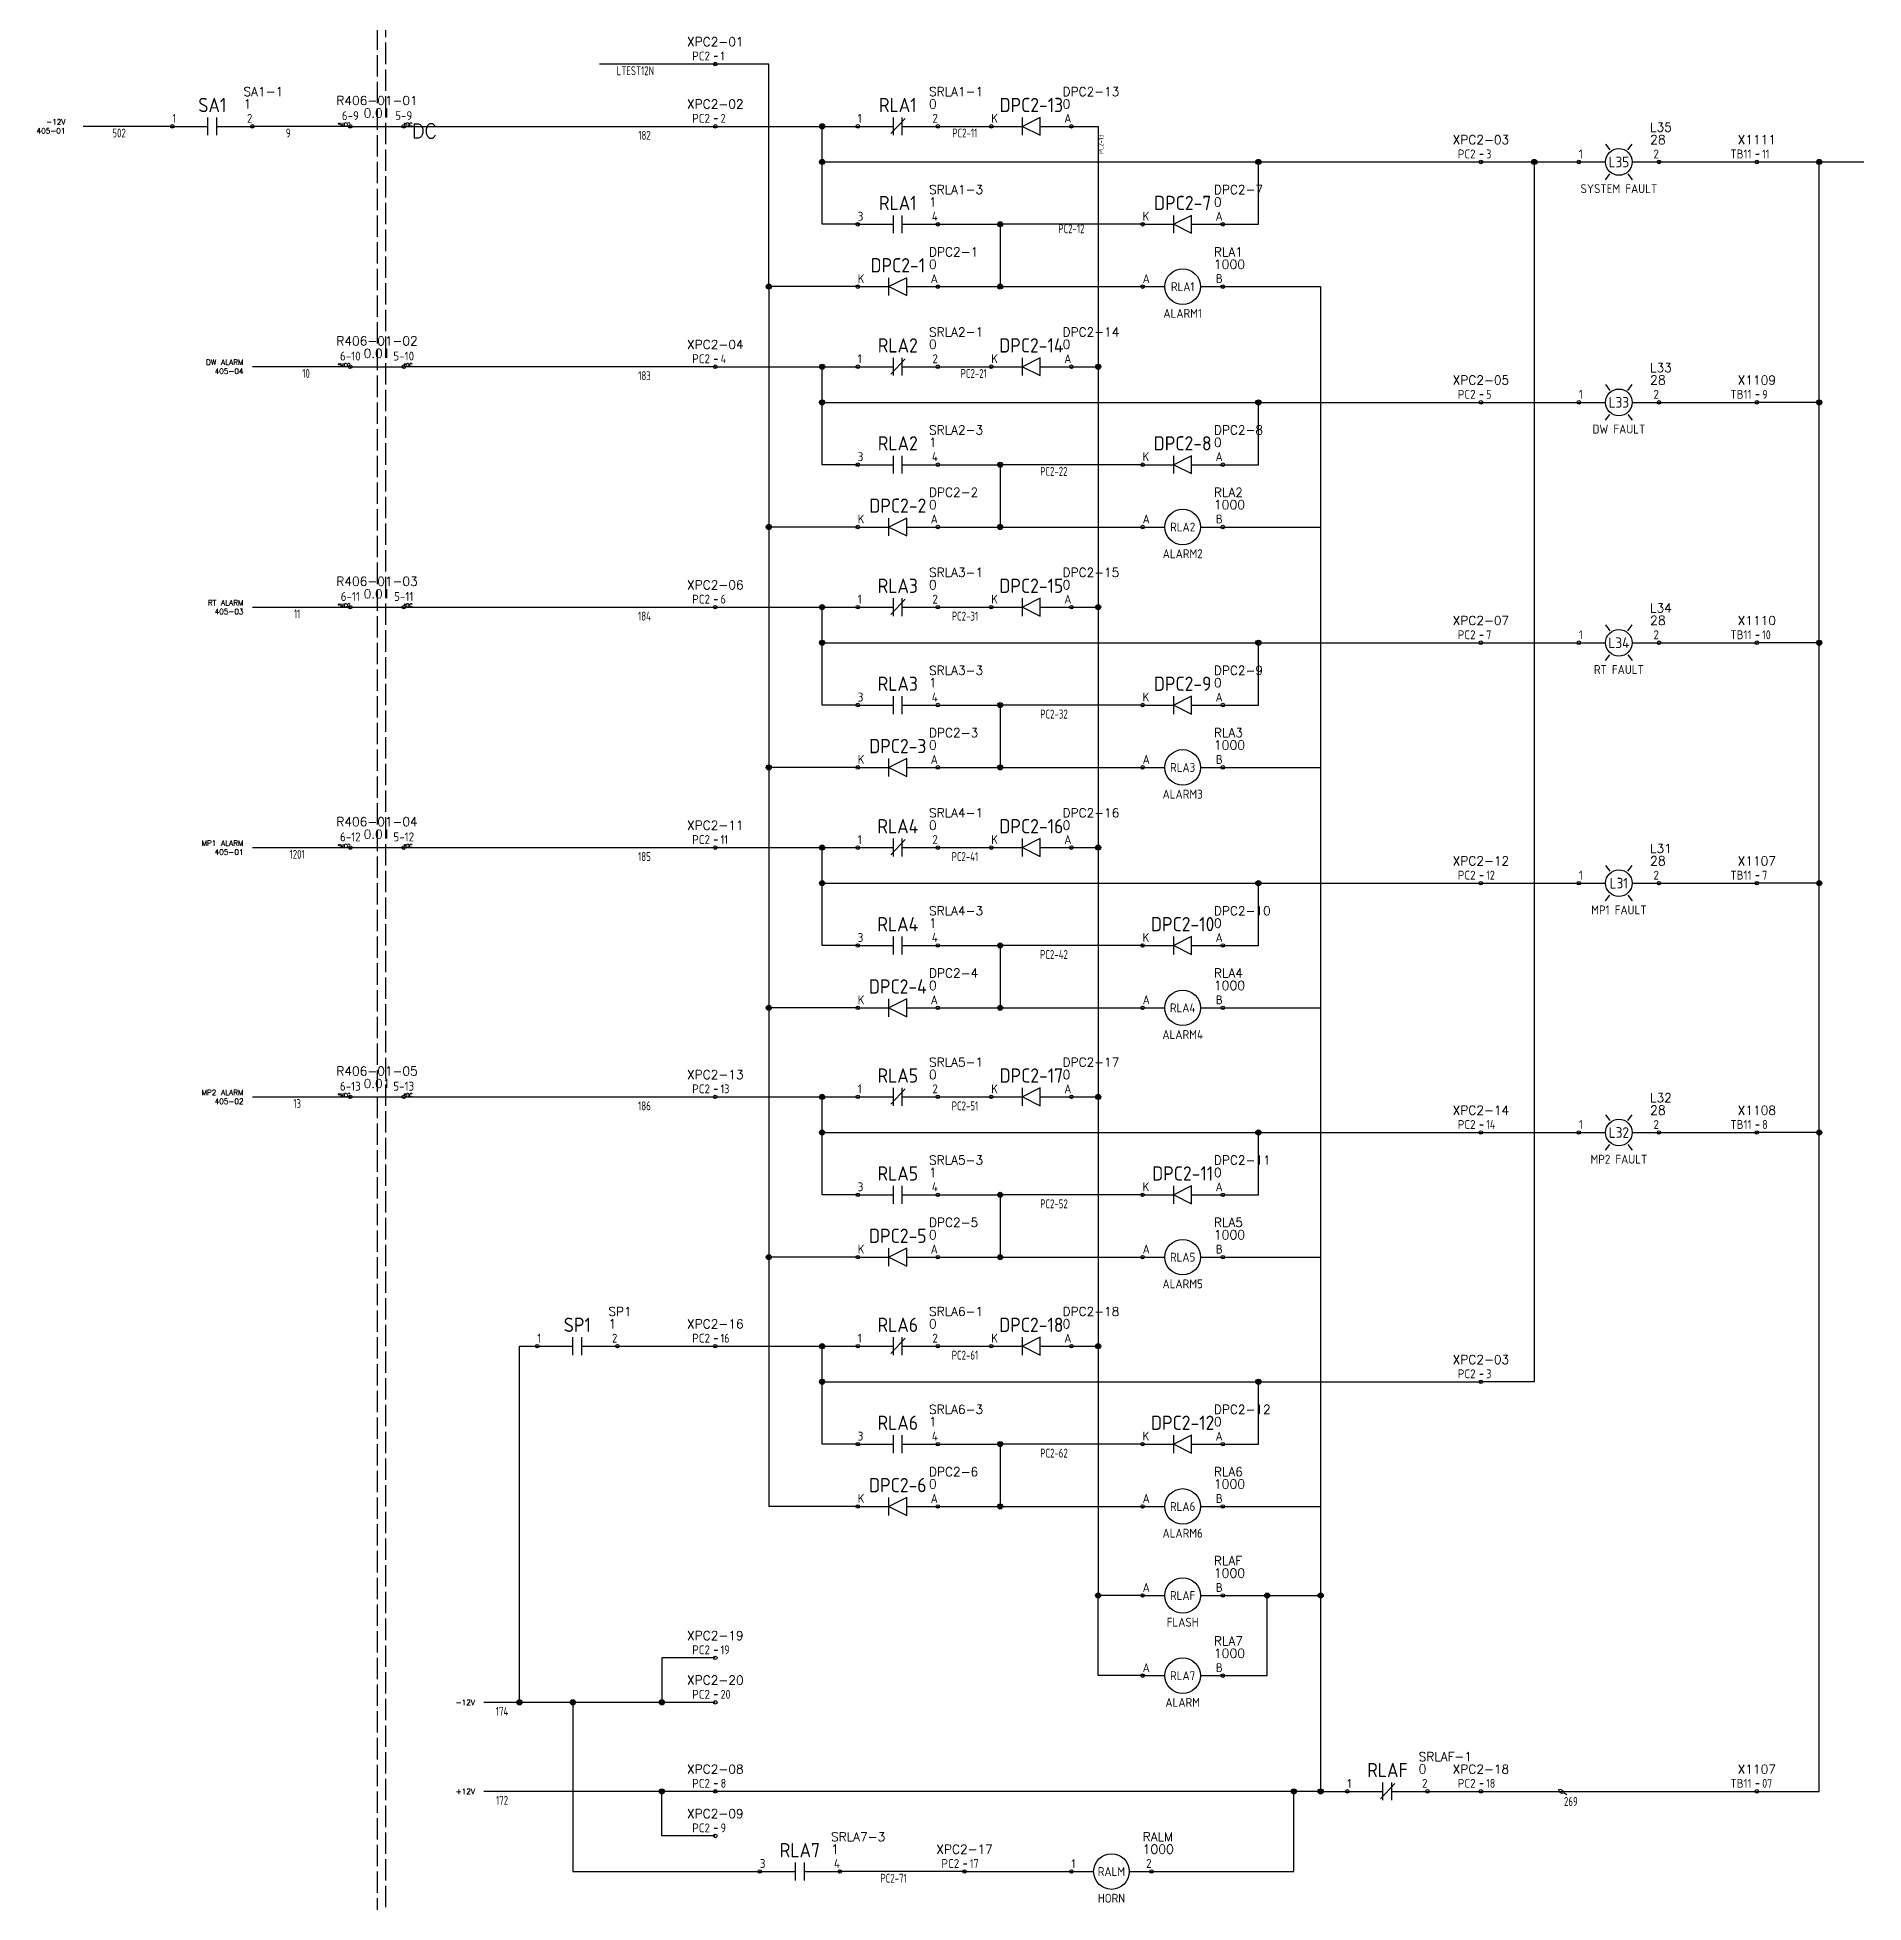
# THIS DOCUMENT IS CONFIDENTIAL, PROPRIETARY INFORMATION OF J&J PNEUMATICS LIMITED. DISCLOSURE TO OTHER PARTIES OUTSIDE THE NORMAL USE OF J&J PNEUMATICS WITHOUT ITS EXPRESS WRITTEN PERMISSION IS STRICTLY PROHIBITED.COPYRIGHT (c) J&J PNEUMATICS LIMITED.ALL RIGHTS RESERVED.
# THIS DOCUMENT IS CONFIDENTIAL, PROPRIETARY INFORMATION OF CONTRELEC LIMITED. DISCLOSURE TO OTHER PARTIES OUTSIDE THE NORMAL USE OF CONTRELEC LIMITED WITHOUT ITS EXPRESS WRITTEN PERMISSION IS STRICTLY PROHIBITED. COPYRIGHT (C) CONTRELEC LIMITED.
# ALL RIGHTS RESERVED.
# Model space of a CAD drawing. Header units: millimetres. Extents: x 0 to 1020, y 0 to 646.
# Drawn here: x 110 to 622, y 89 to 612 of the extents above; entities that cross this region are included whole.
import ezdxf
from ezdxf.enums import TextEntityAlignment as Align

# ---------------------------------------------------------------- set-up
doc = ezdxf.new("R2010")
doc.units = ezdxf.units.MM
doc.header["$LTSCALE"] = 0.5
doc.linetypes.add('ACAD_ISO02W100', pattern=[15, 12, -3])
for name, color, linetype in [('LOCBOX', 7, 'ACAD_ISO02W100'), ('NETLIST', 50, 'Continuous'), ('OUTLINE_GRID', 7, 'Continuous'), ('SYMS', 7, 'Continuous'), ('WIREFIXED', 7, 'Continuous'), ('WIRENO', 7, 'Continuous'), ('WIRES', 7, 'Continuous')]:
    doc.layers.add(name, color=color, linetype=linetype)
doc.styles.get("Standard").update_dxf_attribs({"font": 'txt.shx', "bigfont": 'gbcbig.shx'})
doc.styles.add('WD_IEC', font='isocp2.shx', dxfattribs={"width": 0.9, "height": 4})

msp = doc.modelspace()

# ---------------------------------------------------------------- texts
at = {"char_height": 1.5, "attachment_point": 6}
for s, width, insert in [('-12V\\P405-01', 15, (117.5, 587.5)), ('DW ALARM\\P405-04', 23.2912, (167.5, 520)), ('RT ALARM\\P405-03', 23.2912, (167.5, 452.5)), ('MP1 ALARM\\P405-01', 23.2912, (167.5, 385)), ('MP2 ALARM\\P405-02', 23.2912, (167.5, 315)), ('-12V', 15, (232.5, 145)), ('+12V', 15, (232.5, 120))]:
    msp.add_mtext_dynamic_manual_height_columns(s, width=width, gutter_width=0.5, heights=[0], dxfattribs=dict(at, insert=insert))
at = {"layer": 'LOCBOX'}
msp.add_text('DC', height=4, dxfattribs=at).set_placement((218.33, 583), align=Align.BOTTOM_CENTER)

# ---------------------------------------------------------------- blocks, each defined once
blk = doc.blocks.new('TBH-1')
blk.add_line((-0.33, 2.17), (0.65, 2.17))
blk.add_circle((0, 0), 0.5)
at = {"style": 'WD_IEC', "flags": 1}
blk.add_attdef('LOC', text='', height=4, dxfattribs=at).set_placement((-15, 7.5), align=Align.MIDDLE_LEFT)
at = {"style": 'WD_IEC'}
blk.add_attdef('TAG1', text='', height=2.5, dxfattribs=at).set_placement((-1.5, 1), align=Align.RIGHT)
at = {"style": 'WD_IEC', "flags": 1}
blk.add_attdef('X1TERM01', (0, 0), '', height=0.5, dxfattribs=at)
at = {"style": 'WD_IEC', "width": 0.9}
blk.add_attdef('TERM01', (1.5, 1), '', height=2.5, dxfattribs=at)
at = {"layer": 'NETLIST'}
for tag, p in [('NETTAG', (0, 5)), ('NETVALUE', (0, -2.5))]:
    blk.add_attdef(tag, text='', height=2.5, dxfattribs=at).set_placement(p, align=Align.CENTER)
blk = doc.blocks.new('CONTACT-NC')
for p, q in [((0, 0), (10, 0)), ((13.35, 2.25), (9.28, -2.05)), ((10, -2.5), (10, 2.5)), ((12.5, -2.5), (12.5, 2.5)), ((12.5, 0), (22.5, 0))]:
    blk.add_line(p, q)
for centre in [(0, 0), (22.5, 0)]:
    blk.add_circle(centre, 0.5)
at = {"style": 'WD_IEC', "flags": 1}
blk.add_attdef('LOC', text='', height=4, dxfattribs=at).set_placement((11.25, 11), align=Align.MIDDLE_CENTER)
at = {"style": 'WD_IEC'}
for tag, height, p in [('TAG1', 4, (11.25, 6)), ('DESC1', 2.5, (11.25, -5))]:
    blk.add_attdef(tag, text='', height=height, dxfattribs=at).set_placement(p, align=Align.MIDDLE_CENTER)
for tag, p, height, flags in [('X4TERM01', (0, 0), 0.64, 1), ('TERM01', (0, 1), 2.5, 8), ('X1TERM02', (22.5, 0), 0.64, 1)]:
    blk.add_attdef(tag, p, '', height=height, dxfattribs=dict(at, flags=flags))
at = {"style": 'WD_IEC', "flags": 8}
blk.add_attdef('TERM02', text='', height=2.5, dxfattribs=at).set_placement((22.5, 1), align=Align.RIGHT)
at = {"layer": 'NETLIST'}
for tag, p, height in [('NETTAG', (20, 8.5), 2.5), ('NETVALUE', (20, 5), 2.56)]:
    blk.add_attdef(tag, p, '', height=height, dxfattribs=at)
blk = doc.blocks.new('CONTACTOR-H')
for p, q in [((0, 0), (6.25, 0)), ((16.25, 0), (22.5, 0))]:
    blk.add_line(p, q)
for centre, radius in [((0, 0), 0.5), ((11.25, 0), 5), ((22.5, 0), 0.5)]:
    blk.add_circle(centre, radius)
at = {"style": 'WD_IEC', "flags": 1}
blk.add_attdef('LOC', text='', height=4, dxfattribs=at).set_placement((11.25, 8.5), align=Align.MIDDLE_CENTER)
at = {"style": 'WD_IEC'}
for tag, p, height, flags in [('X4TERM01', (0, 0), 0.64, 1), ('TERM01', (0, 1), 2.5, 8), ('X1TERM02', (22.5, 0), 0.64, 1)]:
    blk.add_attdef(tag, p, '', height=height, dxfattribs=dict(at, flags=flags))
for tag, height, p in [('TAG1', 4, (11.25, 0)), ('DESC1', 2.5, (11.25, -7.5))]:
    blk.add_attdef(tag, text='', height=height, dxfattribs=at).set_placement(p, align=Align.MIDDLE_CENTER)
at = {"style": 'WD_IEC', "flags": 8}
blk.add_attdef('TERM02', text='', height=2.5, dxfattribs=at).set_placement((22.5, 1), align=Align.RIGHT)
at = {"layer": 'NETLIST'}
for tag, p, height in [('NETTAG', (20, 8.5), 2.5), ('NETVALUE', (20, 5), 2.56)]:
    blk.add_attdef(tag, p, '', height=height, dxfattribs=at)
blk = doc.blocks.new('DIODE-L')
for p, q in [((-22.5, 0), (-13.75, 0)), ((-13.75, -2.5), (-13.75, 2.5)), ((-8.75, 2.5), (-13.75, 0)), ((-13.75, 0), (-8.75, -2.5)), ((-8.75, -2.5), (-8.75, 2.5)), ((-8.75, 0), (0, 0))]:
    blk.add_line(p, q)
for centre in [(-22.5, 0), (0, 0)]:
    blk.add_circle(centre, 0.5)
at = {"style": 'WD_IEC', "flags": 1}
blk.add_attdef('LOC', text='', height=4, dxfattribs=at).set_placement((-11.25, 11), align=Align.MIDDLE_CENTER)
at = {"style": 'WD_IEC'}
for tag, height, p in [('TAG1', 4, (-11.25, 6)), ('DESC1', 2.5, (-11.25, -5))]:
    blk.add_attdef(tag, text='', height=height, dxfattribs=at).set_placement(p, align=Align.MIDDLE_CENTER)
for tag, p, height, flags in [('X4TERM01', (-22.5, 0), 0.64, 1), ('TERM01', (-22.5, 1), 2.5, 8), ('X1TERM02', (0, 0), 0.64, 1)]:
    blk.add_attdef(tag, p, '', height=height, dxfattribs=dict(at, flags=flags))
at = {"style": 'WD_IEC', "flags": 8}
blk.add_attdef('TERM02', text='', height=2.5, dxfattribs=at).set_placement((0, 1), align=Align.RIGHT)
at = {"layer": 'NETLIST'}
for tag, p, height in [('NETTAG', (-2.5, 8.5), 2.5), ('NETVALUE', (-2.5, 5), 2.56)]:
    blk.add_attdef(tag, p, '', height=height, dxfattribs=at)
blk = doc.blocks.new('CONTACT-NO')
for p, q in [((2.5, 0), (12.5, 0)), ((12.5, -2.5), (12.5, 2.5)), ((15, -2.5), (15, 2.5)), ((15, 0), (25, 0))]:
    blk.add_line(p, q)
for centre in [(2.5, 0), (25, 0)]:
    blk.add_circle(centre, 0.5)
at = {"style": 'WD_IEC', "flags": 1}
blk.add_attdef('LOC', text='', height=4, dxfattribs=at).set_placement((13.75, 11), align=Align.MIDDLE_CENTER)
at = {"style": 'WD_IEC'}
for tag, height, p in [('TAG1', 4, (13.75, 6)), ('DESC1', 2.5, (13.75, -5))]:
    blk.add_attdef(tag, text='', height=height, dxfattribs=at).set_placement(p, align=Align.MIDDLE_CENTER)
for tag, p, height, flags in [('X4TERM01', (2.5, 0), 0.64, 1), ('TERM01', (2.5, 1), 2.5, 8), ('X1TERM02', (25, 0), 0.64, 1)]:
    blk.add_attdef(tag, p, '', height=height, dxfattribs=dict(at, flags=flags))
at = {"style": 'WD_IEC', "flags": 8}
blk.add_attdef('TERM02', text='', height=2.5, dxfattribs=at).set_placement((25, 1), align=Align.RIGHT)
at = {"layer": 'NETLIST'}
for tag, p, height in [('NETTAG', (22.5, 8.5), 2.5), ('NETVALUE', (22.5, 5), 2.56)]:
    blk.add_attdef(tag, p, '', height=height, dxfattribs=at)
blk = doc.blocks.new('WDDOT')
for radius in [0.72, 0.449, 0.223]:
    blk.add_circle((0, 0), radius)
blk = doc.blocks.new('LAMP-1')
for p, q in [((0, 0), (7.5, 0)), ((7.5, 5), (8.73, 3.36)), ((13.77, 3.36), (15, 5)), ((15, 0), (22.5, 0)), ((7.5, -5), (8.73, -3.36)), ((13.77, -3.36), (15, -5))]:
    blk.add_line(p, q)
for centre, radius in [((0, 0), 0.5), ((11.25, 0), 3.75), ((22.5, 0), 0.5)]:
    blk.add_circle(centre, radius)
at = {"style": 'WD_IEC', "flags": 1}
blk.add_attdef('LOC', text='', height=4, dxfattribs=at).set_placement((11.25, 11), align=Align.MIDDLE_CENTER)
at = {"style": 'WD_IEC'}
for tag, p, height, flags in [('X4TERM01', (0, 0), 0.64, 1), ('TERM01', (0, 1), 2.5, 8), ('X1TERM02', (22.5, 0), 0.64, 1)]:
    blk.add_attdef(tag, p, '', height=height, dxfattribs=dict(at, flags=flags))
for tag, height, p in [('TAG1', 3, (11.25, 0)), ('DESC1', 2.5, (11.25, -7.5))]:
    blk.add_attdef(tag, text='', height=height, dxfattribs=at).set_placement(p, align=Align.MIDDLE_CENTER)
at = {"style": 'WD_IEC', "flags": 8}
blk.add_attdef('TERM02', text='', height=2.5, dxfattribs=at).set_placement((22.5, 1), align=Align.RIGHT)
at = {"layer": 'NETLIST'}
for tag, p, height in [('NETTAG', (20, 8.5), 2.5), ('NETVALUE', (20, 5), 2.56)]:
    blk.add_attdef(tag, p, '', height=height, dxfattribs=at)
blk = doc.blocks.new('WD_WNH2')
at = {"linetype": 'Continuous', "style": 'WD_IEC', "width": 0.8}
blk.add_attdef('WIRENO', text='', height=2.5, dxfattribs=at).set_placement((0, 0), align=Align.TOP_CENTER)
at = {"style": 'WD_IEC', "flags": 1}
for tag, p in [('W02USER', (0, -1.21)), ('W03USER', (0, -1.33)), ('W04USER', (0, -1.46)), ('W05USER', (0, -1.58)), ('W06USER', (0, -1.71)), ('W07USER', (0, -1.83)), ('W08USER', (0, -1.96)), ('W09USER', (0, -2.08)), ('W01USER', (0, -1.08)), ('W10USER', (0, -2.21))]:
    blk.add_attdef(tag, text='', height=0.08, dxfattribs=at).set_placement(p, align=Align.CENTER)
blk = doc.blocks.new('INTERCONNECT-H1')
blk.add_line((-2.5, 0), (12.5, 0))
for centre in [(-2.5, 0), (12.5, 0)]:
    blk.add_circle(centre, 0.5)
at = {"style": 'WD_IEC', "flags": 1}
for tag, height, p in [('LOC', 4, (5, 10)), ('TAG1', 4, (-2.43, 3.16)), ('DESC1', 2.5, (5, -2.5))]:
    blk.add_attdef(tag, text='', height=height, dxfattribs=at).set_placement(p, align=Align.MIDDLE_CENTER)
at = {"style": 'WD_IEC', "flags": 8}
for tag, p in [('TERM01', (-2.5, 1)), ('TERM02', (12.5, 1))]:
    blk.add_attdef(tag, text='', height=2.5, dxfattribs=at).set_placement(p, align=Align.BOTTOM_CENTER)
at = {"style": 'WD_IEC', "flags": 1}
blk.add_attdef('X4TERM01', (-2.5, 0), '', height=0.5, dxfattribs=at)
blk.add_attdef('X1TERM02', text='', height=0.5, dxfattribs=at).set_placement((12.5, 0), align=Align.RIGHT)
at = {"layer": 'NETLIST'}
for tag, p in [('NETTAG', (5, 6)), ('NETVALUE', (5, 2.5))]:
    blk.add_attdef(tag, text='', height=2.5, dxfattribs=at).set_placement(p, align=Align.CENTER)
blk.add_attdef('X4TERMDESC01', text='', height=1, dxfattribs=at).set_placement((-2.5, 0), align=Align.RIGHT)
blk.add_attdef('X1TERMDESC02', (12.5, 0), '', height=1, dxfattribs=at)
blk = doc.blocks.new('WD_WNV2')
at = {"linetype": 'Continuous', "style": 'WD_IEC', "width": 0.8}
blk.add_attdef('WIRENO', text='', height=1.5, rotation=90, dxfattribs=at).set_placement((0, 0), align=Align.TOP_CENTER)
at = {"style": 'WD_IEC', "flags": 1}
for tag, p in [('W01USER', (1.86, -1.08)), ('W02USER', (1.86, -1.21)), ('W03USER', (1.86, -1.33)), ('W04USER', (1.86, -1.46)), ('W05USER', (1.86, -1.58)), ('W06USER', (1.86, -1.71)), ('W07USER', (1.86, -1.83)), ('W08USER', (1.86, -1.96)), ('W09USER', (1.86, -2.08)), ('W10USER', (1.86, -2.21))]:
    blk.add_attdef(tag, text='', height=0.08, dxfattribs=at).set_placement(p, align=Align.CENTER)
blk = doc.blocks.new('2010 Grid')
at = {"layer": 'OUTLINE_GRID'}
for p, q in [((0, 481.25), (0, 0)), ((850, 481.25), (0, 481.25)), ((12.5, 468.31), (12.5, 481.25)), ((53.75, 468.33), (53.75, 481.27)), ((95, 468.35), (95, 481.29)), ((136.25, 468.37), (136.25, 481.32)), ((177.5, 468.39), (177.5, 481.34)), ((218.75, 468.41), (218.75, 481.36)), ((260, 468.44), (260, 481.38)), ((301.25, 468.46), (301.25, 481.4)), ((342.5, 468.48), (342.5, 481.43)), ((383.75, 468.5), (383.75, 481.45)), ((425, 468.52), (425, 481.47)), ((466.25, 468.55), (466.25, 481.49)), ((507.5, 468.57), (507.5, 481.51)), ((548.75, 468.59), (548.75, 481.53)), ((590, 468.61), (590, 481.56)), ((631.25, 468.63), (631.25, 481.58)), ((672.5, 468.66), (672.5, 481.6)), ((713.75, 468.68), (713.75, 481.62)), ((755, 468.7), (755, 481.64)), ((796.25, 468.72), (796.25, 481.67)), ((837.5, 468.74), (837.5, 481.69)), ((850, 481.25), (850, 0)), ((12.5, 468.31), (0, 468.31)), ((837.5, 468.74), (12.5, 468.31)), ((12.5, 468.31), (12.5, 0)), ((837.5, 468.74), (837.5, 0)), ((850, 468.74), (837.5, 468.74)), ((850, 445.33), (837.5, 445.33)), ((12.5, 444.89), (0, 444.89)), ((12.5, 421.47), (0, 421.47)), ((850, 421.91), (837.5, 421.91)), ((12.5, 398.06), (0, 398.06)), ((850, 398.5), (837.5, 398.5)), ((12.5, 374.64), (0, 374.64)), ((850, 375.08), (837.5, 375.08)), ((12.5, 351.23), (0, 351.23)), ((850, 351.67), (837.5, 351.67)), ((12.5, 327.81), (0, 327.81)), ((850, 328.25), (837.5, 328.25)), ((12.5, 304.4), (0, 304.4)), ((850, 304.84), (837.5, 304.84)), ((12.5, 280.98), (0, 280.98)), ((850, 281.42), (837.5, 281.42)), ((12.5, 257.57), (0, 257.57)), ((850, 258.01), (837.5, 258.01)), ((12.5, 234.15), (0, 234.15)), ((850, 234.59), (837.5, 234.59)), ((12.5, 210.74), (0, 210.74)), ((850, 211.18), (837.5, 211.18)), ((850, 187.76), (837.5, 187.76)), ((12.5, 187.32), (0, 187.32)), ((12.5, 163.91), (0, 163.91)), ((850, 164.35), (837.5, 164.35)), ((12.5, 140.49), (0, 140.49)), ((850, 140.93), (837.5, 140.93)), ((12.5, 117.08), (0, 117.08)), ((850, 117.51), (837.5, 117.51)), ((12.5, 93.66), (0, 93.66)), ((850, 94.1), (837.5, 94.1)), ((12.5, 70.25), (0, 70.25)), ((850, 70.68), (837.5, 70.68)), ((12.5, 46.83), (0, 46.83)), ((850, 47.27), (837.5, 47.27)), ((12.5, 23.42), (0, 23.42)), ((850, 23.85), (837.5, 23.85)), ((850, 0), (0, 0))]:
    blk.add_line(p, q, dxfattribs=at)
at = {"layer": 'OUTLINE_GRID', "char_height": 5, "width": 17.7556, "attachment_point": 5}
for s, insert in [('A', (33.12, 473.28)), ('B', (74.38, 473.3)), ('C', (115.62, 473.32)), ('D', (156.88, 473.34)), ('E', (198.12, 473.37)), ('F', (239.38, 473.39)), ('G', (280.62, 473.41)), ('H', (321.88, 473.43)), ('I', (363.12, 473.45)), ('J', (404.37, 473.48)), ('K', (445.62, 473.5)), ('L', (486.88, 473.52)), ('M', (528.12, 473.54)), ('N', (569.38, 473.56)), ('O', (610.62, 473.59)), ('P', (651.88, 473.61)), ('Q', (693.12, 473.63)), ('R', (734.38, 473.65)), ('S', (775.62, 473.67)), ('T', (816.88, 473.69)), ('1', (6.25, 456.6)), ('1', (843.75, 457.04)), ('2', (6.25, 433.18)), ('2', (843.75, 433.62)), ('3', (6.25, 409.77)), ('3', (843.75, 410.21)), ('4', (6.25, 386.35)), ('4', (843.75, 386.79)), ('5', (6.25, 362.94)), ('5', (843.75, 363.37)), ('6', (6.25, 339.52)), ('6', (843.75, 339.96)), ('7', (843.75, 316.54)), ('7', (6.25, 316.11)), ('8', (6.25, 292.69)), ('8', (843.75, 293.13)), ('9', (6.25, 269.28)), ('9', (843.75, 269.71)), ('10', (843.75, 246.3)), ('10', (6.25, 245.86)), ('11', (6.25, 222.44)), ('11', (843.75, 222.88)), ('12', (6.25, 199.03)), ('12', (843.75, 199.47)), ('13', (6.25, 175.61)), ('13', (843.75, 176.05)), ('14', (6.25, 152.2)), ('14', (843.75, 152.64)), ('15', (6.25, 128.78)), ('15', (843.75, 129.22)), ('16', (6.25, 105.37)), ('16', (843.75, 105.81)), ('17', (6.25, 81.95)), ('17', (843.75, 82.39)), ('18', (843.75, 58.98)), ('18', (6.25, 58.54)), ('19', (6.25, 35.12)), ('19', (843.75, 35.56)), ('20', (6.25, 11.71)), ('20', (843.75, 12.15))]:
    blk.add_mtext(s, dxfattribs=dict(at, insert=insert))

# ---------------------------------------------------------------- linework, layer by layer
at = {"layer": 'LOCBOX'}
for points in [[(25, 622.5), (205, 622.5), (205, 80), (25, 80)], [(207.5, 622.5), (990, 622.5), (990, 80), (207.5, 80)]]:
    msp.add_lwpolyline(points, close=True, dxfattribs=at)
at = {"layer": 'WIRENO'}
msp.add_lwpolyline([(539.15, 119.05), (538.19, 119.6), (538.04, 120.15), (537.35, 120.54), (536.81, 120.4), (536.96, 119.85), (537.65, 119.46), (537.92, 119.53)], dxfattribs=at)
at = {"layer": 'WIRES'}
for p, q in [((300, 605), (267.5, 605)), ((315, 605), (300, 605)), ((315, 542.5), (315, 605)), ((147.5, 587.5), (122.5, 587.5)), ((197.5, 587.5), (170, 587.5)), ((212.5, 587.5), (300, 587.5)), ((300, 587.5), (340, 587.5)), ((330, 560), (330, 587.5)), ((362.5, 587.5), (377.5, 587.5)), ((400, 587.5), (407.5, 587.5)), ((407.5, 587.5), (407.5, 175)), ((330, 577.5), (515, 577.5)), ((452.5, 560), (452.5, 577.5)), ((515, 577.5), (542.5, 577.5)), ((530, 577.5), (530, 235)), ((565, 577.5), (592.5, 577.5)), ((592.5, 577.5), (610, 577.5)), ((610, 120), (610, 577.5)), ((610, 577.5), (622.5, 577.5)), ((340, 560), (330, 560)), ((362.5, 560), (380, 560)), ((380, 560), (380, 542.5)), ((420, 560), (380, 560)), ((442.5, 560), (452.5, 560)), ((340, 542.5), (315, 542.5)), ((315, 542.5), (315, 475)), ((362.5, 542.5), (420, 542.5)), ((442.5, 542.5), (470, 542.5)), ((470, 542.5), (470, 120)), ((197.5, 520), (170, 520)), ((300, 520), (212.5, 520)), ((300, 520), (340, 520)), ((330, 492.5), (330, 520)), ((362.5, 520), (377.5, 520)), ((400, 520), (407.5, 520)), ((330, 510), (515, 510)), ((452.5, 492.5), (452.5, 510)), ((515, 510), (542.5, 510)), ((565, 510), (592.5, 510)), ((610, 510), (592.5, 510)), ((340, 492.5), (330, 492.5)), ((362.5, 492.5), (380, 492.5)), ((380, 492.5), (380, 475)), ((420, 492.5), (380, 492.5)), ((442.5, 492.5), (452.5, 492.5)), ((340, 475), (315, 475)), ((315, 475), (315, 407.5)), ((362.5, 475), (420, 475)), ((442.5, 475), (470, 475)), ((170, 452.5), (197.5, 452.5)), ((212.5, 452.5), (300, 452.5)), ((300, 452.5), (340, 452.5)), ((330, 425), (330, 452.5)), ((362.5, 452.5), (377.5, 452.5)), ((400, 452.5), (407.5, 452.5)), ((330, 442.5), (515, 442.5)), ((452.5, 425), (452.5, 442.5)), ((515, 442.5), (542.5, 442.5)), ((565, 442.5), (592.5, 442.5)), ((610, 442.5), (592.5, 442.5)), ((340, 425), (330, 425)), ((362.5, 425), (380, 425)), ((380, 425), (380, 407.5)), ((420, 425), (380, 425)), ((442.5, 425), (452.5, 425)), ((340, 407.5), (315, 407.5)), ((315, 407.5), (315, 340)), ((362.5, 407.5), (420, 407.5)), ((442.5, 407.5), (470, 407.5)), ((170, 385), (197.5, 385)), ((212.5, 385), (300, 385)), ((300, 385), (340, 385)), ((330, 357.5), (330, 385)), ((362.5, 385), (377.5, 385)), ((400, 385), (407.5, 385)), ((330, 375), (515, 375)), ((452.5, 357.5), (452.5, 375)), ((515, 375), (542.5, 375)), ((565, 375), (592.5, 375)), ((610, 375), (592.5, 375)), ((340, 357.5), (330, 357.5)), ((362.5, 357.5), (380, 357.5)), ((380, 357.5), (380, 340)), ((420, 357.5), (380, 357.5)), ((442.5, 357.5), (452.5, 357.5)), ((340, 340), (315, 340)), ((315, 340), (315, 270)), ((362.5, 340), (420, 340)), ((442.5, 340), (470, 340)), ((170, 315), (197.5, 315)), ((212.5, 315), (300, 315)), ((300, 315), (340, 315)), ((330, 287.5), (330, 315)), ((362.5, 315), (377.5, 315)), ((400, 315), (407.5, 315)), ((330, 305), (515, 305)), ((452.5, 287.5), (452.5, 305)), ((515, 305), (542.5, 305)), ((565, 305), (592.5, 305)), ((610, 305), (592.5, 305)), ((340, 287.5), (330, 287.5)), ((362.5, 287.5), (380, 287.5)), ((380, 287.5), (380, 270)), ((420, 287.5), (380, 287.5)), ((442.5, 287.5), (452.5, 287.5)), ((340, 270), (315, 270)), ((315, 270), (315, 200)), ((362.5, 270), (420, 270)), ((442.5, 270), (470, 270)), ((245, 145), (245, 245)), ((245, 245), (250, 245)), ((272.5, 245), (300, 245)), ((300, 245), (340, 245)), ((330, 217.5), (330, 245)), ((362.5, 245), (377.5, 245)), ((400, 245), (407.5, 245)), ((330, 235), (515, 235)), ((452.5, 217.5), (452.5, 235)), ((530, 235), (515, 235)), ((340, 217.5), (330, 217.5)), ((362.5, 217.5), (380, 217.5)), ((380, 217.5), (380, 200)), ((420, 217.5), (380, 217.5)), ((442.5, 217.5), (452.5, 217.5)), ((340, 200), (315, 200)), ((362.5, 200), (420, 200)), ((442.5, 200), (470, 200)), ((420, 175), (407.5, 175)), ((407.5, 152.5), (407.5, 175)), ((442.5, 175), (470, 175)), ((455, 152.5), (455, 175)), ((300, 157.5), (285, 157.5)), ((285, 157.5), (285, 145)), ((420, 152.5), (407.5, 152.5)), ((442.5, 152.5), (455, 152.5)), ((300, 145), (235, 145)), ((260, 145), (260, 97.5)), ((300, 120), (235, 120)), ((285, 107.5), (285, 120)), ((378.75, 120), (300, 120)), ((470, 120), (378.75, 120)), ((462.5, 97.5), (462.5, 120)), ((470, 120), (477.5, 120)), ((500, 120), (515, 120)), ((515, 120), (592.5, 120)), ((592.5, 120), (610, 120)), ((300, 107.5), (285, 107.5)), ((260, 97.5), (312.5, 97.5)), ((370, 97.5), (335, 97.5)), ((370, 97.5), (400, 97.5)), ((422.5, 97.5), (462.5, 97.5))]:
    msp.add_line(p, q, dxfattribs=at)

# ---------------------------------------------------------------- block references
at = {"xscale": 1.2, "yscale": 1.2, "zscale": 1.2}
msp.add_blockref('2010 Grid', (0, 67.5), dxfattribs=at)
for p, values in [((300, 605), {'TAG1': 'PC2', 'TERM01': '1', 'NETTAG': 'XPC2-01'}), ((300, 587.5), {'TAG1': 'PC2', 'TERM01': '2', 'NETTAG': 'XPC2-02'}), ((515, 577.5), {'TAG1': 'PC2', 'TERM01': '3', 'NETTAG': 'XPC2-03'}), ((592.5, 577.5), {'TAG1': 'TB11', 'TERM01': '11', 'NETTAG': 'X1111'}), ((300, 520), {'TAG1': 'PC2', 'TERM01': '4', 'NETTAG': 'XPC2-04'}), ((515, 510), {'TAG1': 'PC2', 'TERM01': '5', 'NETTAG': 'XPC2-05'}), ((592.5, 510), {'TAG1': 'TB11', 'TERM01': '9', 'NETTAG': 'X1109'}), ((300, 452.5), {'TAG1': 'PC2', 'TERM01': '6', 'NETTAG': 'XPC2-06'}), ((515, 442.5), {'TAG1': 'PC2', 'TERM01': '7', 'NETTAG': 'XPC2-07'}), ((592.5, 442.5), {'TAG1': 'TB11', 'TERM01': '10', 'NETTAG': 'X1110'}), ((300, 385), {'TAG1': 'PC2', 'TERM01': '11', 'NETTAG': 'XPC2-11'}), ((515, 375), {'TAG1': 'PC2', 'TERM01': '12', 'NETTAG': 'XPC2-12'}), ((592.5, 375), {'TAG1': 'TB11', 'TERM01': '7', 'NETTAG': 'X1107'}), ((300, 315), {'TAG1': 'PC2', 'TERM01': '13', 'NETTAG': 'XPC2-13'}), ((515, 305), {'TAG1': 'PC2', 'TERM01': '14', 'NETTAG': 'XPC2-14'}), ((592.5, 305), {'TAG1': 'TB11', 'TERM01': '8', 'NETTAG': 'X1108'}), ((300, 245), {'TAG1': 'PC2', 'TERM01': '16', 'NETTAG': 'XPC2-16'}), ((515, 235), {'TAG1': 'PC2', 'TERM01': '3', 'NETTAG': 'XPC2-03'}), ((300, 157.5), {'TAG1': 'PC2', 'TERM01': '19', 'NETTAG': 'XPC2-19'}), ((300, 145), {'TAG1': 'PC2', 'TERM01': '20', 'NETTAG': 'XPC2-20'}), ((300, 120), {'TAG1': 'PC2', 'TERM01': '8', 'NETTAG': 'XPC2-08'}), ((515, 120), {'TAG1': 'PC2', 'TERM01': '18', 'NETTAG': 'XPC2-18'}), ((592.5, 120), {'TAG1': 'TB11', 'TERM01': '07', 'NETTAG': 'X1107'}), ((300, 107.5), {'TAG1': 'PC2', 'TERM01': '9', 'NETTAG': 'XPC2-09'}), ((370, 97.5), {'TAG1': 'PC2', 'TERM01': '17', 'NETTAG': 'XPC2-17'})]:
    msp.add_blockref('TBH-1', p).add_auto_attribs(values)
ref = msp.add_blockref('CONTACT-NO', (145, 587.5))
ref.add_attrib('NETTAG', 'SA1-1', (167.5, 596), dxfattribs={"layer": 'NETLIST', "height": 2.5})
ref.add_attrib('NETVALUE', '1', (167.5, 592.5), dxfattribs={"layer": 'NETLIST', "height": 2.56})
ref.add_attrib('TAG1', 'SA1', dxfattribs={"height": 4, "style": 'WD_IEC'}).set_placement((158.75, 593.5), align=Align.MIDDLE_CENTER)
ref.add_attrib('TERM01', '1', (147.5, 588.5), dxfattribs={"height": 2.5, "style": 'WD_IEC'})
ref.add_attrib('TERM02', '2', dxfattribs={"height": 2.5, "style": 'WD_IEC'}).set_placement((170, 588.5), align=Align.RIGHT)
ref = msp.add_blockref('CONTACT-NC', (340, 587.5))
ref.add_attrib('TERM02', '2', dxfattribs={"height": 2.5, "style": 'WD_IEC'}).set_placement((362.5, 588.5), align=Align.RIGHT)
ref.add_attrib('TERM01', '1', (340, 588.5), dxfattribs={"height": 2.5, "style": 'WD_IEC'})
ref.add_attrib('TAG1', 'RLA1', dxfattribs={"height": 4, "style": 'WD_IEC'}).set_placement((351.25, 593.5), align=Align.MIDDLE_CENTER)
ref.add_attrib('NETVALUE', '0', (360, 592.5), dxfattribs={"layer": 'NETLIST', "height": 2.56})
ref.add_attrib('NETTAG', 'SRLA1-1', (360, 596), dxfattribs={"layer": 'NETLIST', "height": 2.5})
ref = msp.add_blockref('DIODE-L', (400, 587.5))
ref.add_attrib('NETTAG', 'DPC2-13', (397.5, 596), dxfattribs={"layer": 'NETLIST', "height": 2.5})
ref.add_attrib('NETVALUE', '0', (397.5, 592.5), dxfattribs={"layer": 'NETLIST', "height": 2.56})
ref.add_attrib('TAG1', 'DPC2-13', dxfattribs={"height": 4, "style": 'WD_IEC'}).set_placement((388.75, 593.5), align=Align.MIDDLE_CENTER)
ref.add_attrib('TERM01', 'K', (377.5, 588.5), dxfattribs={"height": 2.5, "style": 'WD_IEC'})
ref.add_attrib('TERM02', 'A', dxfattribs={"height": 2.5, "style": 'WD_IEC'}).set_placement((400, 588.5), align=Align.RIGHT)
ref = msp.add_blockref('INTERCONNECT-H1', (200, 587.5))
ref.add_attrib('TERM02', '5-9', dxfattribs={"height": 2.5, "style": 'WD_IEC'}).set_placement((212.5, 588.5), align=Align.BOTTOM_CENTER)
ref.add_attrib('TERM01', '6-9', dxfattribs={"height": 2.5, "style": 'WD_IEC'}).set_placement((197.5, 588.5), align=Align.BOTTOM_CENTER)
ref.add_attrib('NETVALUE', '0.01', dxfattribs={"layer": 'NETLIST', "height": 2.5}).set_placement((205, 590), align=Align.CENTER)
ref.add_attrib('NETTAG', 'R406-01-01', dxfattribs={"layer": 'NETLIST', "height": 2.5}).set_placement((205, 593.5), align=Align.CENTER)
ref.add_attrib('X4TERMDESC01', '*MCC', dxfattribs={"layer": 'NETLIST', "height": 1}).set_placement((197.5, 587.5), align=Align.RIGHT)
ref.add_attrib('X1TERMDESC02', '*DC', (212.5, 587.5), dxfattribs={"layer": 'NETLIST', "height": 1})
ref = msp.add_blockref('LAMP-1', (542.5, 577.5))
ref.add_attrib('TERM02', '2', dxfattribs={"height": 2.5, "style": 'WD_IEC'}).set_placement((565, 578.5), align=Align.RIGHT)
ref.add_attrib('TERM01', '1', (542.5, 578.5), dxfattribs={"height": 2.5, "style": 'WD_IEC'})
ref.add_attrib('DESC1', 'SYSTEM FAULT', dxfattribs={"height": 2.5, "style": 'WD_IEC'}).set_placement((553.75, 570), align=Align.MIDDLE_CENTER)
ref.add_attrib('TAG1', 'L35', dxfattribs={"height": 3, "style": 'WD_IEC'}).set_placement((553.75, 577.5), align=Align.MIDDLE_CENTER)
ref.add_attrib('NETVALUE', '28', (562.5, 582.5), dxfattribs={"layer": 'NETLIST', "height": 2.56})
ref.add_attrib('NETTAG', 'L35', (562.5, 586), dxfattribs={"layer": 'NETLIST', "height": 2.5})
ref = msp.add_blockref('CONTACT-NO', (337.5, 560))
ref.add_attrib('NETTAG', 'SRLA1-3', (360, 568.5), dxfattribs={"layer": 'NETLIST', "height": 2.5})
ref.add_attrib('NETVALUE', '1', (360, 565), dxfattribs={"layer": 'NETLIST', "height": 2.56})
ref.add_attrib('TAG1', 'RLA1', dxfattribs={"height": 4, "style": 'WD_IEC'}).set_placement((351.25, 566), align=Align.MIDDLE_CENTER)
ref.add_attrib('TERM01', '3', (340, 561), dxfattribs={"height": 2.5, "style": 'WD_IEC'})
ref.add_attrib('TERM02', '4', dxfattribs={"height": 2.5, "style": 'WD_IEC'}).set_placement((362.5, 561), align=Align.RIGHT)
ref = msp.add_blockref('DIODE-L', (442.5, 560))
ref.add_attrib('NETTAG', 'DPC2-7', (440, 568.5), dxfattribs={"layer": 'NETLIST', "height": 2.5})
ref.add_attrib('NETVALUE', '0', (440, 565), dxfattribs={"layer": 'NETLIST', "height": 2.56})
ref.add_attrib('TAG1', 'DPC2-7', dxfattribs={"height": 4, "style": 'WD_IEC'}).set_placement((431.25, 566), align=Align.MIDDLE_CENTER)
ref.add_attrib('TERM01', 'K', (420, 561), dxfattribs={"height": 2.5, "style": 'WD_IEC'})
ref.add_attrib('TERM02', 'A', dxfattribs={"height": 2.5, "style": 'WD_IEC'}).set_placement((442.5, 561), align=Align.RIGHT)
ref = msp.add_blockref('DIODE-L', (362.5, 542.5))
ref.add_attrib('NETTAG', 'DPC2-1', (360, 551), dxfattribs={"layer": 'NETLIST', "height": 2.5})
ref.add_attrib('NETVALUE', '0', (360, 547.5), dxfattribs={"layer": 'NETLIST', "height": 2.56})
ref.add_attrib('TAG1', 'DPC2-1', dxfattribs={"height": 4, "style": 'WD_IEC'}).set_placement((351.25, 548.5), align=Align.MIDDLE_CENTER)
ref.add_attrib('TERM01', 'K', (340, 543.5), dxfattribs={"height": 2.5, "style": 'WD_IEC'})
ref.add_attrib('TERM02', 'A', dxfattribs={"height": 2.5, "style": 'WD_IEC'}).set_placement((362.5, 543.5), align=Align.RIGHT)
ref = msp.add_blockref('CONTACTOR-H', (420, 542.5))
ref.add_attrib('TERM02', 'B', dxfattribs={"height": 2.5, "style": 'WD_IEC'}).set_placement((442.5, 543.5), align=Align.RIGHT)
ref.add_attrib('TERM01', 'A', (420, 543.5), dxfattribs={"height": 2.5, "style": 'WD_IEC'})
ref.add_attrib('DESC1', 'ALARM1', dxfattribs={"height": 2.5, "style": 'WD_IEC'}).set_placement((431.25, 535), align=Align.MIDDLE_CENTER)
ref.add_attrib('TAG1', 'RLA1', dxfattribs={"height": 2.5, "style": 'WD_IEC'}).set_placement((431.25, 542.5), align=Align.MIDDLE_CENTER)
ref.add_attrib('NETVALUE', '1000', (440, 547.5), dxfattribs={"layer": 'NETLIST', "height": 2.56})
ref.add_attrib('NETTAG', 'RLA1', (440, 551), dxfattribs={"layer": 'NETLIST', "height": 2.5})
ref = msp.add_blockref('CONTACT-NC', (340, 520))
ref.add_attrib('TERM02', '2', dxfattribs={"height": 2.5, "style": 'WD_IEC'}).set_placement((362.5, 521), align=Align.RIGHT)
ref.add_attrib('TERM01', '1', (340, 521), dxfattribs={"height": 2.5, "style": 'WD_IEC'})
ref.add_attrib('TAG1', 'RLA2', dxfattribs={"height": 4, "style": 'WD_IEC'}).set_placement((351.25, 526), align=Align.MIDDLE_CENTER)
ref.add_attrib('NETVALUE', '0', (360, 525), dxfattribs={"layer": 'NETLIST', "height": 2.56})
ref.add_attrib('NETTAG', 'SRLA2-1', (360, 528.5), dxfattribs={"layer": 'NETLIST', "height": 2.5})
ref = msp.add_blockref('DIODE-L', (400, 520))
ref.add_attrib('NETTAG', 'DPC2-14', (397.5, 528.5), dxfattribs={"layer": 'NETLIST', "height": 2.5})
ref.add_attrib('NETVALUE', '0', (397.5, 525), dxfattribs={"layer": 'NETLIST', "height": 2.56})
ref.add_attrib('TAG1', 'DPC2-14', dxfattribs={"height": 4, "style": 'WD_IEC'}).set_placement((388.75, 526), align=Align.MIDDLE_CENTER)
ref.add_attrib('TERM01', 'K', (377.5, 521), dxfattribs={"height": 2.5, "style": 'WD_IEC'})
ref.add_attrib('TERM02', 'A', dxfattribs={"height": 2.5, "style": 'WD_IEC'}).set_placement((400, 521), align=Align.RIGHT)
ref = msp.add_blockref('INTERCONNECT-H1', (200, 520))
ref.add_attrib('TERM02', '5-10', dxfattribs={"height": 2.5, "style": 'WD_IEC'}).set_placement((212.5, 521), align=Align.BOTTOM_CENTER)
ref.add_attrib('TERM01', '6-10', dxfattribs={"height": 2.5, "style": 'WD_IEC'}).set_placement((197.5, 521), align=Align.BOTTOM_CENTER)
ref.add_attrib('NETVALUE', '0.01', dxfattribs={"layer": 'NETLIST', "height": 2.5}).set_placement((205, 522.5), align=Align.CENTER)
ref.add_attrib('NETTAG', 'R406-01-02', dxfattribs={"layer": 'NETLIST', "height": 2.5}).set_placement((205, 526), align=Align.CENTER)
ref.add_attrib('X4TERMDESC01', '*MCC', dxfattribs={"layer": 'NETLIST', "height": 1}).set_placement((197.5, 520), align=Align.RIGHT)
ref.add_attrib('X1TERMDESC02', '*DC', (212.5, 520), dxfattribs={"layer": 'NETLIST', "height": 1})
ref = msp.add_blockref('LAMP-1', (542.5, 510))
ref.add_attrib('TERM02', '2', dxfattribs={"height": 2.5, "style": 'WD_IEC'}).set_placement((565, 511), align=Align.RIGHT)
ref.add_attrib('TERM01', '1', (542.5, 511), dxfattribs={"height": 2.5, "style": 'WD_IEC'})
ref.add_attrib('DESC1', 'DW FAULT', dxfattribs={"height": 2.5, "style": 'WD_IEC'}).set_placement((553.75, 502.5), align=Align.MIDDLE_CENTER)
ref.add_attrib('TAG1', 'L33', dxfattribs={"height": 3, "style": 'WD_IEC'}).set_placement((553.75, 510), align=Align.MIDDLE_CENTER)
ref.add_attrib('NETVALUE', '28', (562.5, 515), dxfattribs={"layer": 'NETLIST', "height": 2.56})
ref.add_attrib('NETTAG', 'L33', (562.5, 518.5), dxfattribs={"layer": 'NETLIST', "height": 2.5})
ref = msp.add_blockref('CONTACT-NO', (337.5, 492.5))
ref.add_attrib('NETTAG', 'SRLA2-3', (360, 501), dxfattribs={"layer": 'NETLIST', "height": 2.5})
ref.add_attrib('NETVALUE', '1', (360, 497.5), dxfattribs={"layer": 'NETLIST', "height": 2.56})
ref.add_attrib('TAG1', 'RLA2', dxfattribs={"height": 4, "style": 'WD_IEC'}).set_placement((351.25, 498.5), align=Align.MIDDLE_CENTER)
ref.add_attrib('TERM01', '3', (340, 493.5), dxfattribs={"height": 2.5, "style": 'WD_IEC'})
ref.add_attrib('TERM02', '4', dxfattribs={"height": 2.5, "style": 'WD_IEC'}).set_placement((362.5, 493.5), align=Align.RIGHT)
ref = msp.add_blockref('DIODE-L', (442.5, 492.5))
ref.add_attrib('NETTAG', 'DPC2-8', (440, 501), dxfattribs={"layer": 'NETLIST', "height": 2.5})
ref.add_attrib('NETVALUE', '0', (440, 497.5), dxfattribs={"layer": 'NETLIST', "height": 2.56})
ref.add_attrib('TAG1', 'DPC2-8', dxfattribs={"height": 4, "style": 'WD_IEC'}).set_placement((431.25, 498.5), align=Align.MIDDLE_CENTER)
ref.add_attrib('TERM01', 'K', (420, 493.5), dxfattribs={"height": 2.5, "style": 'WD_IEC'})
ref.add_attrib('TERM02', 'A', dxfattribs={"height": 2.5, "style": 'WD_IEC'}).set_placement((442.5, 493.5), align=Align.RIGHT)
ref = msp.add_blockref('DIODE-L', (362.5, 475))
ref.add_attrib('NETTAG', 'DPC2-2', (360, 483.5), dxfattribs={"layer": 'NETLIST', "height": 2.5})
ref.add_attrib('NETVALUE', '0', (360, 480), dxfattribs={"layer": 'NETLIST', "height": 2.56})
ref.add_attrib('TAG1', 'DPC2-2', dxfattribs={"height": 4, "style": 'WD_IEC'}).set_placement((351.25, 481), align=Align.MIDDLE_CENTER)
ref.add_attrib('TERM01', 'K', (340, 476), dxfattribs={"height": 2.5, "style": 'WD_IEC'})
ref.add_attrib('TERM02', 'A', dxfattribs={"height": 2.5, "style": 'WD_IEC'}).set_placement((362.5, 476), align=Align.RIGHT)
ref = msp.add_blockref('CONTACTOR-H', (420, 475))
ref.add_attrib('TERM02', 'B', dxfattribs={"height": 2.5, "style": 'WD_IEC'}).set_placement((442.5, 476), align=Align.RIGHT)
ref.add_attrib('TERM01', 'A', (420, 476), dxfattribs={"height": 2.5, "style": 'WD_IEC'})
ref.add_attrib('DESC1', 'ALARM2', dxfattribs={"height": 2.5, "style": 'WD_IEC'}).set_placement((431.25, 467.5), align=Align.MIDDLE_CENTER)
ref.add_attrib('TAG1', 'RLA2', dxfattribs={"height": 2.5, "style": 'WD_IEC'}).set_placement((431.25, 475), align=Align.MIDDLE_CENTER)
ref.add_attrib('NETVALUE', '1000', (440, 480), dxfattribs={"layer": 'NETLIST', "height": 2.56})
ref.add_attrib('NETTAG', 'RLA2', (440, 483.5), dxfattribs={"layer": 'NETLIST', "height": 2.5})
ref = msp.add_blockref('INTERCONNECT-H1', (200, 452.5))
ref.add_attrib('TERM02', '5-11', dxfattribs={"height": 2.5, "style": 'WD_IEC'}).set_placement((212.5, 453.5), align=Align.BOTTOM_CENTER)
ref.add_attrib('TERM01', '6-11', dxfattribs={"height": 2.5, "style": 'WD_IEC'}).set_placement((197.5, 453.5), align=Align.BOTTOM_CENTER)
ref.add_attrib('NETVALUE', '0.01', dxfattribs={"layer": 'NETLIST', "height": 2.5}).set_placement((205, 455), align=Align.CENTER)
ref.add_attrib('NETTAG', 'R406-01-03', dxfattribs={"layer": 'NETLIST', "height": 2.5}).set_placement((205, 458.5), align=Align.CENTER)
ref.add_attrib('X4TERMDESC01', '*MCC', dxfattribs={"layer": 'NETLIST', "height": 1}).set_placement((197.5, 452.5), align=Align.RIGHT)
ref.add_attrib('X1TERMDESC02', '*DC', (212.5, 452.5), dxfattribs={"layer": 'NETLIST', "height": 1})
ref = msp.add_blockref('CONTACT-NC', (340, 452.5))
ref.add_attrib('TERM02', '2', dxfattribs={"height": 2.5, "style": 'WD_IEC'}).set_placement((362.5, 453.5), align=Align.RIGHT)
ref.add_attrib('TERM01', '1', (340, 453.5), dxfattribs={"height": 2.5, "style": 'WD_IEC'})
ref.add_attrib('TAG1', 'RLA3', dxfattribs={"height": 4, "style": 'WD_IEC'}).set_placement((351.25, 458.5), align=Align.MIDDLE_CENTER)
ref.add_attrib('NETVALUE', '0', (360, 457.5), dxfattribs={"layer": 'NETLIST', "height": 2.56})
ref.add_attrib('NETTAG', 'SRLA3-1', (360, 461), dxfattribs={"layer": 'NETLIST', "height": 2.5})
ref = msp.add_blockref('DIODE-L', (400, 452.5))
ref.add_attrib('NETTAG', 'DPC2-15', (397.5, 461), dxfattribs={"layer": 'NETLIST', "height": 2.5})
ref.add_attrib('NETVALUE', '0', (397.5, 457.5), dxfattribs={"layer": 'NETLIST', "height": 2.56})
ref.add_attrib('TAG1', 'DPC2-15', dxfattribs={"height": 4, "style": 'WD_IEC'}).set_placement((388.75, 458.5), align=Align.MIDDLE_CENTER)
ref.add_attrib('TERM01', 'K', (377.5, 453.5), dxfattribs={"height": 2.5, "style": 'WD_IEC'})
ref.add_attrib('TERM02', 'A', dxfattribs={"height": 2.5, "style": 'WD_IEC'}).set_placement((400, 453.5), align=Align.RIGHT)
ref = msp.add_blockref('LAMP-1', (542.5, 442.5))
ref.add_attrib('TERM02', '2', dxfattribs={"height": 2.5, "style": 'WD_IEC'}).set_placement((565, 443.5), align=Align.RIGHT)
ref.add_attrib('TERM01', '1', (542.5, 443.5), dxfattribs={"height": 2.5, "style": 'WD_IEC'})
ref.add_attrib('DESC1', 'RT FAULT', dxfattribs={"height": 2.5, "style": 'WD_IEC'}).set_placement((553.75, 435), align=Align.MIDDLE_CENTER)
ref.add_attrib('TAG1', 'L34', dxfattribs={"height": 3, "style": 'WD_IEC'}).set_placement((553.75, 442.5), align=Align.MIDDLE_CENTER)
ref.add_attrib('NETVALUE', '28', (562.5, 447.5), dxfattribs={"layer": 'NETLIST', "height": 2.56})
ref.add_attrib('NETTAG', 'L34', (562.5, 451), dxfattribs={"layer": 'NETLIST', "height": 2.5})
ref = msp.add_blockref('CONTACT-NO', (337.5, 425))
ref.add_attrib('NETTAG', 'SRLA3-3', (360, 433.5), dxfattribs={"layer": 'NETLIST', "height": 2.5})
ref.add_attrib('NETVALUE', '1', (360, 430), dxfattribs={"layer": 'NETLIST', "height": 2.56})
ref.add_attrib('TAG1', 'RLA3', dxfattribs={"height": 4, "style": 'WD_IEC'}).set_placement((351.25, 431), align=Align.MIDDLE_CENTER)
ref.add_attrib('TERM01', '3', (340, 426), dxfattribs={"height": 2.5, "style": 'WD_IEC'})
ref.add_attrib('TERM02', '4', dxfattribs={"height": 2.5, "style": 'WD_IEC'}).set_placement((362.5, 426), align=Align.RIGHT)
ref = msp.add_blockref('DIODE-L', (442.5, 425))
ref.add_attrib('NETTAG', 'DPC2-9', (440, 433.5), dxfattribs={"layer": 'NETLIST', "height": 2.5})
ref.add_attrib('NETVALUE', '0', (440, 430), dxfattribs={"layer": 'NETLIST', "height": 2.56})
ref.add_attrib('TAG1', 'DPC2-9', dxfattribs={"height": 4, "style": 'WD_IEC'}).set_placement((431.25, 431), align=Align.MIDDLE_CENTER)
ref.add_attrib('TERM01', 'K', (420, 426), dxfattribs={"height": 2.5, "style": 'WD_IEC'})
ref.add_attrib('TERM02', 'A', dxfattribs={"height": 2.5, "style": 'WD_IEC'}).set_placement((442.5, 426), align=Align.RIGHT)
ref = msp.add_blockref('DIODE-L', (362.5, 407.5))
ref.add_attrib('NETTAG', 'DPC2-3', (360, 416), dxfattribs={"layer": 'NETLIST', "height": 2.5})
ref.add_attrib('NETVALUE', '0', (360, 412.5), dxfattribs={"layer": 'NETLIST', "height": 2.56})
ref.add_attrib('TAG1', 'DPC2-3', dxfattribs={"height": 4, "style": 'WD_IEC'}).set_placement((351.25, 413.5), align=Align.MIDDLE_CENTER)
ref.add_attrib('TERM01', 'K', (340, 408.5), dxfattribs={"height": 2.5, "style": 'WD_IEC'})
ref.add_attrib('TERM02', 'A', dxfattribs={"height": 2.5, "style": 'WD_IEC'}).set_placement((362.5, 408.5), align=Align.RIGHT)
ref = msp.add_blockref('CONTACTOR-H', (420, 407.5))
ref.add_attrib('TERM02', 'B', dxfattribs={"height": 2.5, "style": 'WD_IEC'}).set_placement((442.5, 408.5), align=Align.RIGHT)
ref.add_attrib('TERM01', 'A', (420, 408.5), dxfattribs={"height": 2.5, "style": 'WD_IEC'})
ref.add_attrib('DESC1', 'ALARM3', dxfattribs={"height": 2.5, "style": 'WD_IEC'}).set_placement((431.25, 400), align=Align.MIDDLE_CENTER)
ref.add_attrib('TAG1', 'RLA3', dxfattribs={"height": 2.5, "style": 'WD_IEC'}).set_placement((431.25, 407.5), align=Align.MIDDLE_CENTER)
ref.add_attrib('NETVALUE', '1000', (440, 412.5), dxfattribs={"layer": 'NETLIST', "height": 2.56})
ref.add_attrib('NETTAG', 'RLA3', (440, 416), dxfattribs={"layer": 'NETLIST', "height": 2.5})
ref = msp.add_blockref('INTERCONNECT-H1', (200, 385))
ref.add_attrib('TERM02', '5-12', dxfattribs={"height": 2.5, "style": 'WD_IEC'}).set_placement((212.5, 386), align=Align.BOTTOM_CENTER)
ref.add_attrib('TERM01', '6-12', dxfattribs={"height": 2.5, "style": 'WD_IEC'}).set_placement((197.5, 386), align=Align.BOTTOM_CENTER)
ref.add_attrib('NETVALUE', '0.01', dxfattribs={"layer": 'NETLIST', "height": 2.5}).set_placement((205, 387.5), align=Align.CENTER)
ref.add_attrib('NETTAG', 'R406-01-04', dxfattribs={"layer": 'NETLIST', "height": 2.5}).set_placement((205, 391), align=Align.CENTER)
ref.add_attrib('X4TERMDESC01', '*MCC', dxfattribs={"layer": 'NETLIST', "height": 1}).set_placement((197.5, 385), align=Align.RIGHT)
ref.add_attrib('X1TERMDESC02', '*DC', (212.5, 385), dxfattribs={"layer": 'NETLIST', "height": 1})
ref = msp.add_blockref('CONTACT-NC', (340, 385))
ref.add_attrib('TERM02', '2', dxfattribs={"height": 2.5, "style": 'WD_IEC'}).set_placement((362.5, 386), align=Align.RIGHT)
ref.add_attrib('TERM01', '1', (340, 386), dxfattribs={"height": 2.5, "style": 'WD_IEC'})
ref.add_attrib('TAG1', 'RLA4', dxfattribs={"height": 4, "style": 'WD_IEC'}).set_placement((351.25, 391), align=Align.MIDDLE_CENTER)
ref.add_attrib('NETVALUE', '0', (360, 390), dxfattribs={"layer": 'NETLIST', "height": 2.56})
ref.add_attrib('NETTAG', 'SRLA4-1', (360, 393.5), dxfattribs={"layer": 'NETLIST', "height": 2.5})
ref = msp.add_blockref('DIODE-L', (400, 385))
ref.add_attrib('NETTAG', 'DPC2-16', (397.5, 393.5), dxfattribs={"layer": 'NETLIST', "height": 2.5})
ref.add_attrib('NETVALUE', '0', (397.5, 390), dxfattribs={"layer": 'NETLIST', "height": 2.56})
ref.add_attrib('TAG1', 'DPC2-16', dxfattribs={"height": 4, "style": 'WD_IEC'}).set_placement((388.75, 391), align=Align.MIDDLE_CENTER)
ref.add_attrib('TERM01', 'K', (377.5, 386), dxfattribs={"height": 2.5, "style": 'WD_IEC'})
ref.add_attrib('TERM02', 'A', dxfattribs={"height": 2.5, "style": 'WD_IEC'}).set_placement((400, 386), align=Align.RIGHT)
ref = msp.add_blockref('LAMP-1', (542.5, 375))
ref.add_attrib('TERM02', '2', dxfattribs={"height": 2.5, "style": 'WD_IEC'}).set_placement((565, 376), align=Align.RIGHT)
ref.add_attrib('TERM01', '1', (542.5, 376), dxfattribs={"height": 2.5, "style": 'WD_IEC'})
ref.add_attrib('DESC1', 'MP1 FAULT', dxfattribs={"height": 2.5, "style": 'WD_IEC'}).set_placement((553.75, 367.5), align=Align.MIDDLE_CENTER)
ref.add_attrib('TAG1', 'L31', dxfattribs={"height": 3, "style": 'WD_IEC'}).set_placement((553.75, 375), align=Align.MIDDLE_CENTER)
ref.add_attrib('NETVALUE', '28', (562.5, 380), dxfattribs={"layer": 'NETLIST', "height": 2.56})
ref.add_attrib('NETTAG', 'L31', (562.5, 383.5), dxfattribs={"layer": 'NETLIST', "height": 2.5})
ref = msp.add_blockref('CONTACT-NO', (337.5, 357.5))
ref.add_attrib('NETTAG', 'SRLA4-3', (360, 366), dxfattribs={"layer": 'NETLIST', "height": 2.5})
ref.add_attrib('NETVALUE', '1', (360, 362.5), dxfattribs={"layer": 'NETLIST', "height": 2.56})
ref.add_attrib('TAG1', 'RLA4', dxfattribs={"height": 4, "style": 'WD_IEC'}).set_placement((351.25, 363.5), align=Align.MIDDLE_CENTER)
ref.add_attrib('TERM01', '3', (340, 358.5), dxfattribs={"height": 2.5, "style": 'WD_IEC'})
ref.add_attrib('TERM02', '4', dxfattribs={"height": 2.5, "style": 'WD_IEC'}).set_placement((362.5, 358.5), align=Align.RIGHT)
ref = msp.add_blockref('DIODE-L', (442.5, 357.5))
ref.add_attrib('NETTAG', 'DPC2-10', (440, 366), dxfattribs={"layer": 'NETLIST', "height": 2.5})
ref.add_attrib('NETVALUE', '0', (440, 362.5), dxfattribs={"layer": 'NETLIST', "height": 2.56})
ref.add_attrib('TAG1', 'DPC2-10', dxfattribs={"height": 4, "style": 'WD_IEC'}).set_placement((431.25, 363.5), align=Align.MIDDLE_CENTER)
ref.add_attrib('TERM01', 'K', (420, 358.5), dxfattribs={"height": 2.5, "style": 'WD_IEC'})
ref.add_attrib('TERM02', 'A', dxfattribs={"height": 2.5, "style": 'WD_IEC'}).set_placement((442.5, 358.5), align=Align.RIGHT)
ref = msp.add_blockref('DIODE-L', (362.5, 340))
ref.add_attrib('NETTAG', 'DPC2-4', (360, 348.5), dxfattribs={"layer": 'NETLIST', "height": 2.5})
ref.add_attrib('NETVALUE', '0', (360, 345), dxfattribs={"layer": 'NETLIST', "height": 2.56})
ref.add_attrib('TAG1', 'DPC2-4', dxfattribs={"height": 4, "style": 'WD_IEC'}).set_placement((351.25, 346), align=Align.MIDDLE_CENTER)
ref.add_attrib('TERM01', 'K', (340, 341), dxfattribs={"height": 2.5, "style": 'WD_IEC'})
ref.add_attrib('TERM02', 'A', dxfattribs={"height": 2.5, "style": 'WD_IEC'}).set_placement((362.5, 341), align=Align.RIGHT)
ref = msp.add_blockref('CONTACTOR-H', (420, 340))
ref.add_attrib('TERM02', 'B', dxfattribs={"height": 2.5, "style": 'WD_IEC'}).set_placement((442.5, 341), align=Align.RIGHT)
ref.add_attrib('TERM01', 'A', (420, 341), dxfattribs={"height": 2.5, "style": 'WD_IEC'})
ref.add_attrib('DESC1', 'ALARM4', dxfattribs={"height": 2.5, "style": 'WD_IEC'}).set_placement((431.25, 332.5), align=Align.MIDDLE_CENTER)
ref.add_attrib('TAG1', 'RLA4', dxfattribs={"height": 2.5, "style": 'WD_IEC'}).set_placement((431.25, 340), align=Align.MIDDLE_CENTER)
ref.add_attrib('NETVALUE', '1000', (440, 345), dxfattribs={"layer": 'NETLIST', "height": 2.56})
ref.add_attrib('NETTAG', 'RLA4', (440, 348.5), dxfattribs={"layer": 'NETLIST', "height": 2.5})
ref = msp.add_blockref('CONTACT-NC', (340, 315))
ref.add_attrib('TERM02', '2', dxfattribs={"height": 2.5, "style": 'WD_IEC'}).set_placement((362.5, 316), align=Align.RIGHT)
ref.add_attrib('TERM01', '1', (340, 316), dxfattribs={"height": 2.5, "style": 'WD_IEC'})
ref.add_attrib('TAG1', 'RLA5', dxfattribs={"height": 4, "style": 'WD_IEC'}).set_placement((351.25, 321), align=Align.MIDDLE_CENTER)
ref.add_attrib('NETVALUE', '0', (360, 320), dxfattribs={"layer": 'NETLIST', "height": 2.56})
ref.add_attrib('NETTAG', 'SRLA5-1', (360, 323.5), dxfattribs={"layer": 'NETLIST', "height": 2.5})
ref = msp.add_blockref('DIODE-L', (400, 315))
ref.add_attrib('NETTAG', 'DPC2-17', (397.5, 323.5), dxfattribs={"layer": 'NETLIST', "height": 2.5})
ref.add_attrib('NETVALUE', '0', (397.5, 320), dxfattribs={"layer": 'NETLIST', "height": 2.56})
ref.add_attrib('TAG1', 'DPC2-17', dxfattribs={"height": 4, "style": 'WD_IEC'}).set_placement((388.75, 321), align=Align.MIDDLE_CENTER)
ref.add_attrib('TERM01', 'K', (377.5, 316), dxfattribs={"height": 2.5, "style": 'WD_IEC'})
ref.add_attrib('TERM02', 'A', dxfattribs={"height": 2.5, "style": 'WD_IEC'}).set_placement((400, 316), align=Align.RIGHT)
ref = msp.add_blockref('INTERCONNECT-H1', (200, 315))
ref.add_attrib('TERM02', '5-13', dxfattribs={"height": 2.5, "style": 'WD_IEC'}).set_placement((212.5, 316), align=Align.BOTTOM_CENTER)
ref.add_attrib('TERM01', '6-13', dxfattribs={"height": 2.5, "style": 'WD_IEC'}).set_placement((197.5, 316), align=Align.BOTTOM_CENTER)
ref.add_attrib('NETVALUE', '0.01', dxfattribs={"layer": 'NETLIST', "height": 2.5}).set_placement((205, 317.5), align=Align.CENTER)
ref.add_attrib('NETTAG', 'R406-01-05', dxfattribs={"layer": 'NETLIST', "height": 2.5}).set_placement((205, 321), align=Align.CENTER)
ref.add_attrib('X4TERMDESC01', '*MCC', dxfattribs={"layer": 'NETLIST', "height": 1}).set_placement((197.5, 315), align=Align.RIGHT)
ref.add_attrib('X1TERMDESC02', '*DC', (212.5, 315), dxfattribs={"layer": 'NETLIST', "height": 1})
ref = msp.add_blockref('LAMP-1', (542.5, 305))
ref.add_attrib('TERM02', '2', dxfattribs={"height": 2.5, "style": 'WD_IEC'}).set_placement((565, 306), align=Align.RIGHT)
ref.add_attrib('TERM01', '1', (542.5, 306), dxfattribs={"height": 2.5, "style": 'WD_IEC'})
ref.add_attrib('DESC1', 'MP2 FAULT', dxfattribs={"height": 2.5, "style": 'WD_IEC'}).set_placement((553.75, 297.5), align=Align.MIDDLE_CENTER)
ref.add_attrib('TAG1', 'L32', dxfattribs={"height": 3, "style": 'WD_IEC'}).set_placement((553.75, 305), align=Align.MIDDLE_CENTER)
ref.add_attrib('NETVALUE', '28', (562.5, 310), dxfattribs={"layer": 'NETLIST', "height": 2.56})
ref.add_attrib('NETTAG', 'L32', (562.5, 313.5), dxfattribs={"layer": 'NETLIST', "height": 2.5})
ref = msp.add_blockref('CONTACT-NO', (337.5, 287.5))
ref.add_attrib('NETTAG', 'SRLA5-3', (360, 296), dxfattribs={"layer": 'NETLIST', "height": 2.5})
ref.add_attrib('NETVALUE', '1', (360, 292.5), dxfattribs={"layer": 'NETLIST', "height": 2.56})
ref.add_attrib('TAG1', 'RLA5', dxfattribs={"height": 4, "style": 'WD_IEC'}).set_placement((351.25, 293.5), align=Align.MIDDLE_CENTER)
ref.add_attrib('TERM01', '3', (340, 288.5), dxfattribs={"height": 2.5, "style": 'WD_IEC'})
ref.add_attrib('TERM02', '4', dxfattribs={"height": 2.5, "style": 'WD_IEC'}).set_placement((362.5, 288.5), align=Align.RIGHT)
ref = msp.add_blockref('DIODE-L', (442.5, 287.5))
ref.add_attrib('NETTAG', 'DPC2-11', (440, 296), dxfattribs={"layer": 'NETLIST', "height": 2.5})
ref.add_attrib('NETVALUE', '0', (440, 292.5), dxfattribs={"layer": 'NETLIST', "height": 2.56})
ref.add_attrib('TAG1', 'DPC2-11', dxfattribs={"height": 4, "style": 'WD_IEC'}).set_placement((431.25, 293.5), align=Align.MIDDLE_CENTER)
ref.add_attrib('TERM01', 'K', (420, 288.5), dxfattribs={"height": 2.5, "style": 'WD_IEC'})
ref.add_attrib('TERM02', 'A', dxfattribs={"height": 2.5, "style": 'WD_IEC'}).set_placement((442.5, 288.5), align=Align.RIGHT)
ref = msp.add_blockref('DIODE-L', (362.5, 270))
ref.add_attrib('NETTAG', 'DPC2-5', (360, 278.5), dxfattribs={"layer": 'NETLIST', "height": 2.5})
ref.add_attrib('NETVALUE', '0', (360, 275), dxfattribs={"layer": 'NETLIST', "height": 2.56})
ref.add_attrib('TAG1', 'DPC2-5', dxfattribs={"height": 4, "style": 'WD_IEC'}).set_placement((351.25, 276), align=Align.MIDDLE_CENTER)
ref.add_attrib('TERM01', 'K', (340, 271), dxfattribs={"height": 2.5, "style": 'WD_IEC'})
ref.add_attrib('TERM02', 'A', dxfattribs={"height": 2.5, "style": 'WD_IEC'}).set_placement((362.5, 271), align=Align.RIGHT)
ref = msp.add_blockref('CONTACTOR-H', (420, 270))
ref.add_attrib('TERM02', 'B', dxfattribs={"height": 2.5, "style": 'WD_IEC'}).set_placement((442.5, 271), align=Align.RIGHT)
ref.add_attrib('TERM01', 'A', (420, 271), dxfattribs={"height": 2.5, "style": 'WD_IEC'})
ref.add_attrib('DESC1', 'ALARM5', dxfattribs={"height": 2.5, "style": 'WD_IEC'}).set_placement((431.25, 262.5), align=Align.MIDDLE_CENTER)
ref.add_attrib('TAG1', 'RLA5', dxfattribs={"height": 2.5, "style": 'WD_IEC'}).set_placement((431.25, 270), align=Align.MIDDLE_CENTER)
ref.add_attrib('NETVALUE', '1000', (440, 275), dxfattribs={"layer": 'NETLIST', "height": 2.56})
ref.add_attrib('NETTAG', 'RLA5', (440, 278.5), dxfattribs={"layer": 'NETLIST', "height": 2.5})
ref = msp.add_blockref('CONTACT-NO', (247.5, 245))
ref.add_attrib('NETTAG', 'SP1', (270, 253.5), dxfattribs={"layer": 'NETLIST', "height": 2.5})
ref.add_attrib('NETVALUE', '1', (270, 250), dxfattribs={"layer": 'NETLIST', "height": 2.56})
ref.add_attrib('TAG1', 'SP1', dxfattribs={"height": 4, "style": 'WD_IEC'}).set_placement((261.25, 251), align=Align.MIDDLE_CENTER)
ref.add_attrib('TERM01', '1', (250, 246), dxfattribs={"height": 2.5, "style": 'WD_IEC'})
ref.add_attrib('TERM02', '2', dxfattribs={"height": 2.5, "style": 'WD_IEC'}).set_placement((272.5, 246), align=Align.RIGHT)
ref = msp.add_blockref('CONTACT-NC', (340, 245))
ref.add_attrib('TERM02', '2', dxfattribs={"height": 2.5, "style": 'WD_IEC'}).set_placement((362.5, 246), align=Align.RIGHT)
ref.add_attrib('TERM01', '1', (340, 246), dxfattribs={"height": 2.5, "style": 'WD_IEC'})
ref.add_attrib('TAG1', 'RLA6', dxfattribs={"height": 4, "style": 'WD_IEC'}).set_placement((351.25, 251), align=Align.MIDDLE_CENTER)
ref.add_attrib('NETVALUE', '0', (360, 250), dxfattribs={"layer": 'NETLIST', "height": 2.56})
ref.add_attrib('NETTAG', 'SRLA6-1', (360, 253.5), dxfattribs={"layer": 'NETLIST', "height": 2.5})
ref = msp.add_blockref('DIODE-L', (400, 245))
ref.add_attrib('NETTAG', 'DPC2-18', (397.5, 253.5), dxfattribs={"layer": 'NETLIST', "height": 2.5})
ref.add_attrib('NETVALUE', '0', (397.5, 250), dxfattribs={"layer": 'NETLIST', "height": 2.56})
ref.add_attrib('TAG1', 'DPC2-18', dxfattribs={"height": 4, "style": 'WD_IEC'}).set_placement((388.75, 251), align=Align.MIDDLE_CENTER)
ref.add_attrib('TERM01', 'K', (377.5, 246), dxfattribs={"height": 2.5, "style": 'WD_IEC'})
ref.add_attrib('TERM02', 'A', dxfattribs={"height": 2.5, "style": 'WD_IEC'}).set_placement((400, 246), align=Align.RIGHT)
ref = msp.add_blockref('CONTACT-NO', (337.5, 217.5))
ref.add_attrib('NETTAG', 'SRLA6-3', (360, 226), dxfattribs={"layer": 'NETLIST', "height": 2.5})
ref.add_attrib('NETVALUE', '1', (360, 222.5), dxfattribs={"layer": 'NETLIST', "height": 2.56})
ref.add_attrib('TAG1', 'RLA6', dxfattribs={"height": 4, "style": 'WD_IEC'}).set_placement((351.25, 223.5), align=Align.MIDDLE_CENTER)
ref.add_attrib('TERM01', '3', (340, 218.5), dxfattribs={"height": 2.5, "style": 'WD_IEC'})
ref.add_attrib('TERM02', '4', dxfattribs={"height": 2.5, "style": 'WD_IEC'}).set_placement((362.5, 218.5), align=Align.RIGHT)
ref = msp.add_blockref('DIODE-L', (442.5, 217.5))
ref.add_attrib('NETTAG', 'DPC2-12', (440, 226), dxfattribs={"layer": 'NETLIST', "height": 2.5})
ref.add_attrib('NETVALUE', '0', (440, 222.5), dxfattribs={"layer": 'NETLIST', "height": 2.56})
ref.add_attrib('TAG1', 'DPC2-12', dxfattribs={"height": 4, "style": 'WD_IEC'}).set_placement((431.25, 223.5), align=Align.MIDDLE_CENTER)
ref.add_attrib('TERM01', 'K', (420, 218.5), dxfattribs={"height": 2.5, "style": 'WD_IEC'})
ref.add_attrib('TERM02', 'A', dxfattribs={"height": 2.5, "style": 'WD_IEC'}).set_placement((442.5, 218.5), align=Align.RIGHT)
ref = msp.add_blockref('DIODE-L', (362.5, 200))
ref.add_attrib('NETTAG', 'DPC2-6', (360, 208.5), dxfattribs={"layer": 'NETLIST', "height": 2.5})
ref.add_attrib('NETVALUE', '0', (360, 205), dxfattribs={"layer": 'NETLIST', "height": 2.56})
ref.add_attrib('TAG1', 'DPC2-6', dxfattribs={"height": 4, "style": 'WD_IEC'}).set_placement((351.25, 206), align=Align.MIDDLE_CENTER)
ref.add_attrib('TERM01', 'K', (340, 201), dxfattribs={"height": 2.5, "style": 'WD_IEC'})
ref.add_attrib('TERM02', 'A', dxfattribs={"height": 2.5, "style": 'WD_IEC'}).set_placement((362.5, 201), align=Align.RIGHT)
ref = msp.add_blockref('CONTACTOR-H', (420, 200))
ref.add_attrib('TERM02', 'B', dxfattribs={"height": 2.5, "style": 'WD_IEC'}).set_placement((442.5, 201), align=Align.RIGHT)
ref.add_attrib('TERM01', 'A', (420, 201), dxfattribs={"height": 2.5, "style": 'WD_IEC'})
ref.add_attrib('DESC1', 'ALARM6', dxfattribs={"height": 2.5, "style": 'WD_IEC'}).set_placement((431.25, 192.5), align=Align.MIDDLE_CENTER)
ref.add_attrib('TAG1', 'RLA6', dxfattribs={"height": 2.5, "style": 'WD_IEC'}).set_placement((431.25, 200), align=Align.MIDDLE_CENTER)
ref.add_attrib('NETVALUE', '1000', (440, 205), dxfattribs={"layer": 'NETLIST', "height": 2.56})
ref.add_attrib('NETTAG', 'RLA6', (440, 208.5), dxfattribs={"layer": 'NETLIST', "height": 2.5})
ref = msp.add_blockref('CONTACTOR-H', (420, 175))
ref.add_attrib('TERM02', 'B', dxfattribs={"height": 2.5, "style": 'WD_IEC'}).set_placement((442.5, 176), align=Align.RIGHT)
ref.add_attrib('TERM01', 'A', (420, 176), dxfattribs={"height": 2.5, "style": 'WD_IEC'})
ref.add_attrib('DESC1', 'FLASH', dxfattribs={"height": 2.5, "style": 'WD_IEC'}).set_placement((431.25, 167.5), align=Align.MIDDLE_CENTER)
ref.add_attrib('TAG1', 'RLAF', dxfattribs={"height": 2.5, "style": 'WD_IEC'}).set_placement((431.25, 175), align=Align.MIDDLE_CENTER)
ref.add_attrib('NETVALUE', '1000', (440, 180), dxfattribs={"layer": 'NETLIST', "height": 2.56})
ref.add_attrib('NETTAG', 'RLAF', (440, 183.5), dxfattribs={"layer": 'NETLIST', "height": 2.5})
ref = msp.add_blockref('CONTACTOR-H', (420, 152.5))
ref.add_attrib('TERM02', 'B', dxfattribs={"height": 2.5, "style": 'WD_IEC'}).set_placement((442.5, 153.5), align=Align.RIGHT)
ref.add_attrib('TERM01', 'A', (420, 153.5), dxfattribs={"height": 2.5, "style": 'WD_IEC'})
ref.add_attrib('DESC1', 'ALARM', dxfattribs={"height": 2.5, "style": 'WD_IEC'}).set_placement((431.25, 145), align=Align.MIDDLE_CENTER)
ref.add_attrib('TAG1', 'RLA7', dxfattribs={"height": 2.5, "style": 'WD_IEC'}).set_placement((431.25, 152.5), align=Align.MIDDLE_CENTER)
ref.add_attrib('NETVALUE', '1000', (440, 157.5), dxfattribs={"layer": 'NETLIST', "height": 2.56})
ref.add_attrib('NETTAG', 'RLA7', (440, 161), dxfattribs={"layer": 'NETLIST', "height": 2.5})
ref = msp.add_blockref('CONTACT-NC', (477.5, 120))
ref.add_attrib('TERM02', '2', dxfattribs={"height": 2.5, "style": 'WD_IEC'}).set_placement((500, 121), align=Align.RIGHT)
ref.add_attrib('TERM01', '1', (477.5, 121), dxfattribs={"height": 2.5, "style": 'WD_IEC'})
ref.add_attrib('TAG1', 'RLAF', dxfattribs={"height": 4, "style": 'WD_IEC'}).set_placement((488.75, 126), align=Align.MIDDLE_CENTER)
ref.add_attrib('NETVALUE', '0', (497.5, 125), dxfattribs={"layer": 'NETLIST', "height": 2.56})
ref.add_attrib('NETTAG', 'SRLAF-1', (497.5, 128.5), dxfattribs={"layer": 'NETLIST', "height": 2.5})
ref = msp.add_blockref('CONTACT-NO', (310, 97.5))
ref.add_attrib('NETTAG', 'SRLA7-3', (332.5, 106), dxfattribs={"layer": 'NETLIST', "height": 2.5})
ref.add_attrib('NETVALUE', '1', (332.5, 102.5), dxfattribs={"layer": 'NETLIST', "height": 2.56})
ref.add_attrib('TAG1', 'RLA7', dxfattribs={"height": 4, "style": 'WD_IEC'}).set_placement((323.75, 103.5), align=Align.MIDDLE_CENTER)
ref.add_attrib('TERM01', '3', (312.5, 98.5), dxfattribs={"height": 2.5, "style": 'WD_IEC'})
ref.add_attrib('TERM02', '4', dxfattribs={"height": 2.5, "style": 'WD_IEC'}).set_placement((335, 98.5), align=Align.RIGHT)
ref = msp.add_blockref('CONTACTOR-H', (400, 97.5))
ref.add_attrib('TERM02', '2', dxfattribs={"height": 2.5, "style": 'WD_IEC'}).set_placement((422.5, 98.5), align=Align.RIGHT)
ref.add_attrib('TERM01', '1', (400, 98.5), dxfattribs={"height": 2.5, "style": 'WD_IEC'})
ref.add_attrib('DESC1', 'HORN', dxfattribs={"height": 2.5, "style": 'WD_IEC'}).set_placement((411.25, 90), align=Align.MIDDLE_CENTER)
ref.add_attrib('TAG1', 'RALM', dxfattribs={"height": 2.5, "style": 'WD_IEC'}).set_placement((411.25, 97.5), align=Align.MIDDLE_CENTER)
ref.add_attrib('NETVALUE', '1000', (420, 102.5), dxfattribs={"layer": 'NETLIST', "height": 2.56})
ref.add_attrib('NETTAG', 'RALM', (420, 106), dxfattribs={"layer": 'NETLIST', "height": 2.5})
at = {"layer": 'SYMS'}
for p in [(330, 587.5), (330, 577.5), (452.5, 577.5), (530, 577.5), (610, 577.5), (380, 560), (315, 542.5), (380, 542.5), (330, 520), (407.5, 520), (330, 510), (452.5, 510), (610, 510), (380, 492.5), (315, 475), (380, 475), (330, 452.5), (407.5, 452.5), (330, 442.5), (452.5, 442.5), (610, 442.5), (380, 425), (315, 407.5), (380, 407.5), (330, 385), (407.5, 385), (330, 375), (452.5, 375), (610, 375), (380, 357.5), (315, 340), (380, 340), (330, 315), (407.5, 315), (330, 305), (452.5, 305), (610, 305), (380, 287.5), (315, 270), (380, 270), (330, 245), (407.5, 245), (330, 235), (452.5, 235), (380, 217.5), (380, 200), (407.5, 175), (455, 175), (470, 175), (245, 145), (260, 145), (285, 145), (285, 120), (462.5, 120), (470, 120)]:
    msp.add_blockref('WDDOT', p, dxfattribs=at)
at = {"layer": 'WIREFIXED'}
ref = msp.add_blockref('WD_WNH2', (277.5, 605), dxfattribs=at)
ref.add_attrib('WIRENOF', 'LTEST12N', dxfattribs={"linetype": 'Continuous', "height": 2.5, "style": 'WD_IEC', "width": 0.8}).set_placement((277.56, 604.37), align=Align.TOP_CENTER)
ref = msp.add_blockref('WD_WNH2', (132.5, 587.5), dxfattribs=at)
ref.add_attrib('WIRENOF', '502', dxfattribs={"linetype": 'Continuous', "height": 2.5, "style": 'WD_IEC', "width": 0.8}).set_placement((132.56, 586.87), align=Align.TOP_CENTER)
ref = msp.add_blockref('WD_WNH2', (180, 587.5), dxfattribs=at)
ref.add_attrib('WIRENOF', '9', dxfattribs={"linetype": 'Continuous', "height": 2.5, "style": 'WD_IEC', "width": 0.8}).set_placement((180.06, 586.87), align=Align.TOP_CENTER)
ref = msp.add_blockref('WD_WNH2', (370, 587.5), dxfattribs=at)
ref.add_attrib('WIRENOF', 'PC2-11', dxfattribs={"linetype": 'Continuous', "height": 2.5, "style": 'WD_IEC', "width": 0.8}).set_placement((370.06, 586.87), align=Align.TOP_CENTER)
ref = msp.add_blockref('WD_WNH2', (280, 587.5), dxfattribs=at)
ref.add_attrib('WIRENOF', '182', dxfattribs={"linetype": 'Continuous', "height": 2.5, "style": 'WD_IEC', "width": 0.8}).set_placement((280.11, 586.23), align=Align.TOP_CENTER)
ref = msp.add_blockref('WD_WNV2', (407.5, 582.5), dxfattribs=at)
ref.add_attrib('WIRENOF', 'PC2-13', dxfattribs={"linetype": 'Continuous', "height": 1.5, "rotation": 90, "style": 'WD_IEC', "width": 0.8}).set_placement((407.5, 582.5), align=Align.TOP_CENTER)
ref = msp.add_blockref('WD_WNH2', (400, 560), dxfattribs=at)
ref.add_attrib('WIRENOF', 'PC2-12', dxfattribs={"linetype": 'Continuous', "height": 2.5, "style": 'WD_IEC', "width": 0.8}).set_placement((400, 560), align=Align.TOP_CENTER)
ref = msp.add_blockref('WD_WNH2', (185, 520), dxfattribs=at)
ref.add_attrib('WIRENOF', '10', dxfattribs={"linetype": 'Continuous', "height": 2.5, "style": 'WD_IEC', "width": 0.8}).set_placement((185.06, 519.37), align=Align.TOP_CENTER)
ref = msp.add_blockref('WD_WNH2', (280, 520), dxfattribs=at)
ref.add_attrib('WIRENOF', '183', dxfattribs={"linetype": 'Continuous', "height": 2.5, "style": 'WD_IEC', "width": 0.8}).set_placement((280.11, 518.73), align=Align.TOP_CENTER)
ref = msp.add_blockref('WD_WNH2', (372.5, 520), dxfattribs=at)
ref.add_attrib('WIRENOF', 'PC2-21', dxfattribs={"linetype": 'Continuous', "height": 2.5, "style": 'WD_IEC', "width": 0.8}).set_placement((372.56, 519.37), align=Align.TOP_CENTER)
ref = msp.add_blockref('WD_WNH2', (395, 492.5), dxfattribs=at)
ref.add_attrib('WIRENOF', 'PC2-22', dxfattribs={"linetype": 'Continuous', "height": 2.5, "style": 'WD_IEC', "width": 0.8}).set_placement((395.06, 491.87), align=Align.TOP_CENTER)
ref = msp.add_blockref('WD_WNH2', (182.5, 452.5), dxfattribs=at)
ref.add_attrib('WIRENOF', '11', dxfattribs={"linetype": 'Continuous', "height": 2.5, "style": 'WD_IEC', "width": 0.8}).set_placement((182.56, 451.87), align=Align.TOP_CENTER)
ref = msp.add_blockref('WD_WNH2', (280, 452.5), dxfattribs=at)
ref.add_attrib('WIRENOF', '184', dxfattribs={"linetype": 'Continuous', "height": 2.5, "style": 'WD_IEC', "width": 0.8}).set_placement((280.11, 451.23), align=Align.TOP_CENTER)
ref = msp.add_blockref('WD_WNH2', (370, 452.5), dxfattribs=at)
ref.add_attrib('WIRENOF', 'PC2-31', dxfattribs={"linetype": 'Continuous', "height": 2.5, "style": 'WD_IEC', "width": 0.8}).set_placement((370.11, 451.23), align=Align.TOP_CENTER)
ref = msp.add_blockref('WD_WNH2', (395, 425), dxfattribs=at)
ref.add_attrib('WIRENOF', 'PC2-32', dxfattribs={"linetype": 'Continuous', "height": 2.5, "style": 'WD_IEC', "width": 0.8}).set_placement((395.11, 423.73), align=Align.TOP_CENTER)
ref = msp.add_blockref('WD_WNH2', (182.5, 385), dxfattribs=at)
ref.add_attrib('WIRENOF', '1201', dxfattribs={"linetype": 'Continuous', "height": 2.5, "style": 'WD_IEC', "width": 0.8}).set_placement((182.56, 384.37), align=Align.TOP_CENTER)
ref = msp.add_blockref('WD_WNH2', (280, 385), dxfattribs=at)
ref.add_attrib('WIRENOF', '185', dxfattribs={"linetype": 'Continuous', "height": 2.5, "style": 'WD_IEC', "width": 0.8}).set_placement((280.11, 383.73), align=Align.TOP_CENTER)
ref = msp.add_blockref('WD_WNH2', (370, 385), dxfattribs=at)
ref.add_attrib('WIRENOF', 'PC2-41', dxfattribs={"linetype": 'Continuous', "height": 2.5, "style": 'WD_IEC', "width": 0.8}).set_placement((370.11, 383.73), align=Align.TOP_CENTER)
ref = msp.add_blockref('WD_WNH2', (395, 357.5), dxfattribs=at)
ref.add_attrib('WIRENOF', 'PC2-42', dxfattribs={"linetype": 'Continuous', "height": 2.5, "style": 'WD_IEC', "width": 0.8}).set_placement((395.11, 356.23), align=Align.TOP_CENTER)
ref = msp.add_blockref('WD_WNH2', (182.5, 315), dxfattribs=at)
ref.add_attrib('WIRENOF', '13', dxfattribs={"linetype": 'Continuous', "height": 2.5, "style": 'WD_IEC', "width": 0.8}).set_placement((182.56, 314.37), align=Align.TOP_CENTER)
ref = msp.add_blockref('WD_WNH2', (280, 315), dxfattribs=at)
ref.add_attrib('WIRENOF', '186', dxfattribs={"linetype": 'Continuous', "height": 2.5, "style": 'WD_IEC', "width": 0.8}).set_placement((280.11, 313.73), align=Align.TOP_CENTER)
ref = msp.add_blockref('WD_WNH2', (370, 315), dxfattribs=at)
ref.add_attrib('WIRENOF', 'PC2-51', dxfattribs={"linetype": 'Continuous', "height": 2.5, "style": 'WD_IEC', "width": 0.8}).set_placement((370.11, 313.73), align=Align.TOP_CENTER)
ref = msp.add_blockref('WD_WNH2', (395, 287.5), dxfattribs=at)
ref.add_attrib('WIRENOF', 'PC2-52', dxfattribs={"linetype": 'Continuous', "height": 2.5, "style": 'WD_IEC', "width": 0.8}).set_placement((395.11, 286.23), align=Align.TOP_CENTER)
ref = msp.add_blockref('WD_WNH2', (370, 245), dxfattribs=at)
ref.add_attrib('WIRENOF', 'PC2-61', dxfattribs={"linetype": 'Continuous', "height": 2.5, "style": 'WD_IEC', "width": 0.8}).set_placement((370.11, 243.73), align=Align.TOP_CENTER)
ref = msp.add_blockref('WD_WNH2', (395, 217.5), dxfattribs=at)
ref.add_attrib('WIRENOF', 'PC2-62', dxfattribs={"linetype": 'Continuous', "height": 2.5, "style": 'WD_IEC', "width": 0.8}).set_placement((395.11, 216.23), align=Align.TOP_CENTER)
ref = msp.add_blockref('WD_WNH2', (240, 145), dxfattribs=at)
ref.add_attrib('WIRENOF', '174', dxfattribs={"linetype": 'Continuous', "height": 2.5, "style": 'WD_IEC', "width": 0.8}).set_placement((240.11, 143.73), align=Align.TOP_CENTER)
ref = msp.add_blockref('WD_WNH2', (240, 120), dxfattribs=at)
ref.add_attrib('WIRENOF', '172', dxfattribs={"linetype": 'Continuous', "height": 2.5, "style": 'WD_IEC', "width": 0.8}).set_placement((240.11, 118.73), align=Align.TOP_CENTER)
ref = msp.add_blockref('WD_WNH2', (350, 97.5), dxfattribs=at)
ref.add_attrib('WIRENOF', 'PC2-71', dxfattribs={"linetype": 'Continuous', "height": 2.5, "style": 'WD_IEC', "width": 0.8}).set_placement((350.06, 96.87), align=Align.TOP_CENTER)
at = {"layer": 'WIRENO'}
ref = msp.add_blockref('WD_WNH2', (537.5, 120), dxfattribs=at)
ref.add_attrib('WIRENO', '269', dxfattribs={"linetype": 'Continuous', "height": 2.5, "style": 'WD_IEC', "width": 0.8}).set_placement((540.25, 118.41), align=Align.TOP_CENTER)

msp.set_redraw_order([(e.dxf.handle, doc.entitydb.next_handle()) for e in msp.query("TEXT MTEXT ATTDEF DIMENSION ARC_DIMENSION")])  # texts and dimensions are drawn at this point

doc.saveas('drawing.dxf')
